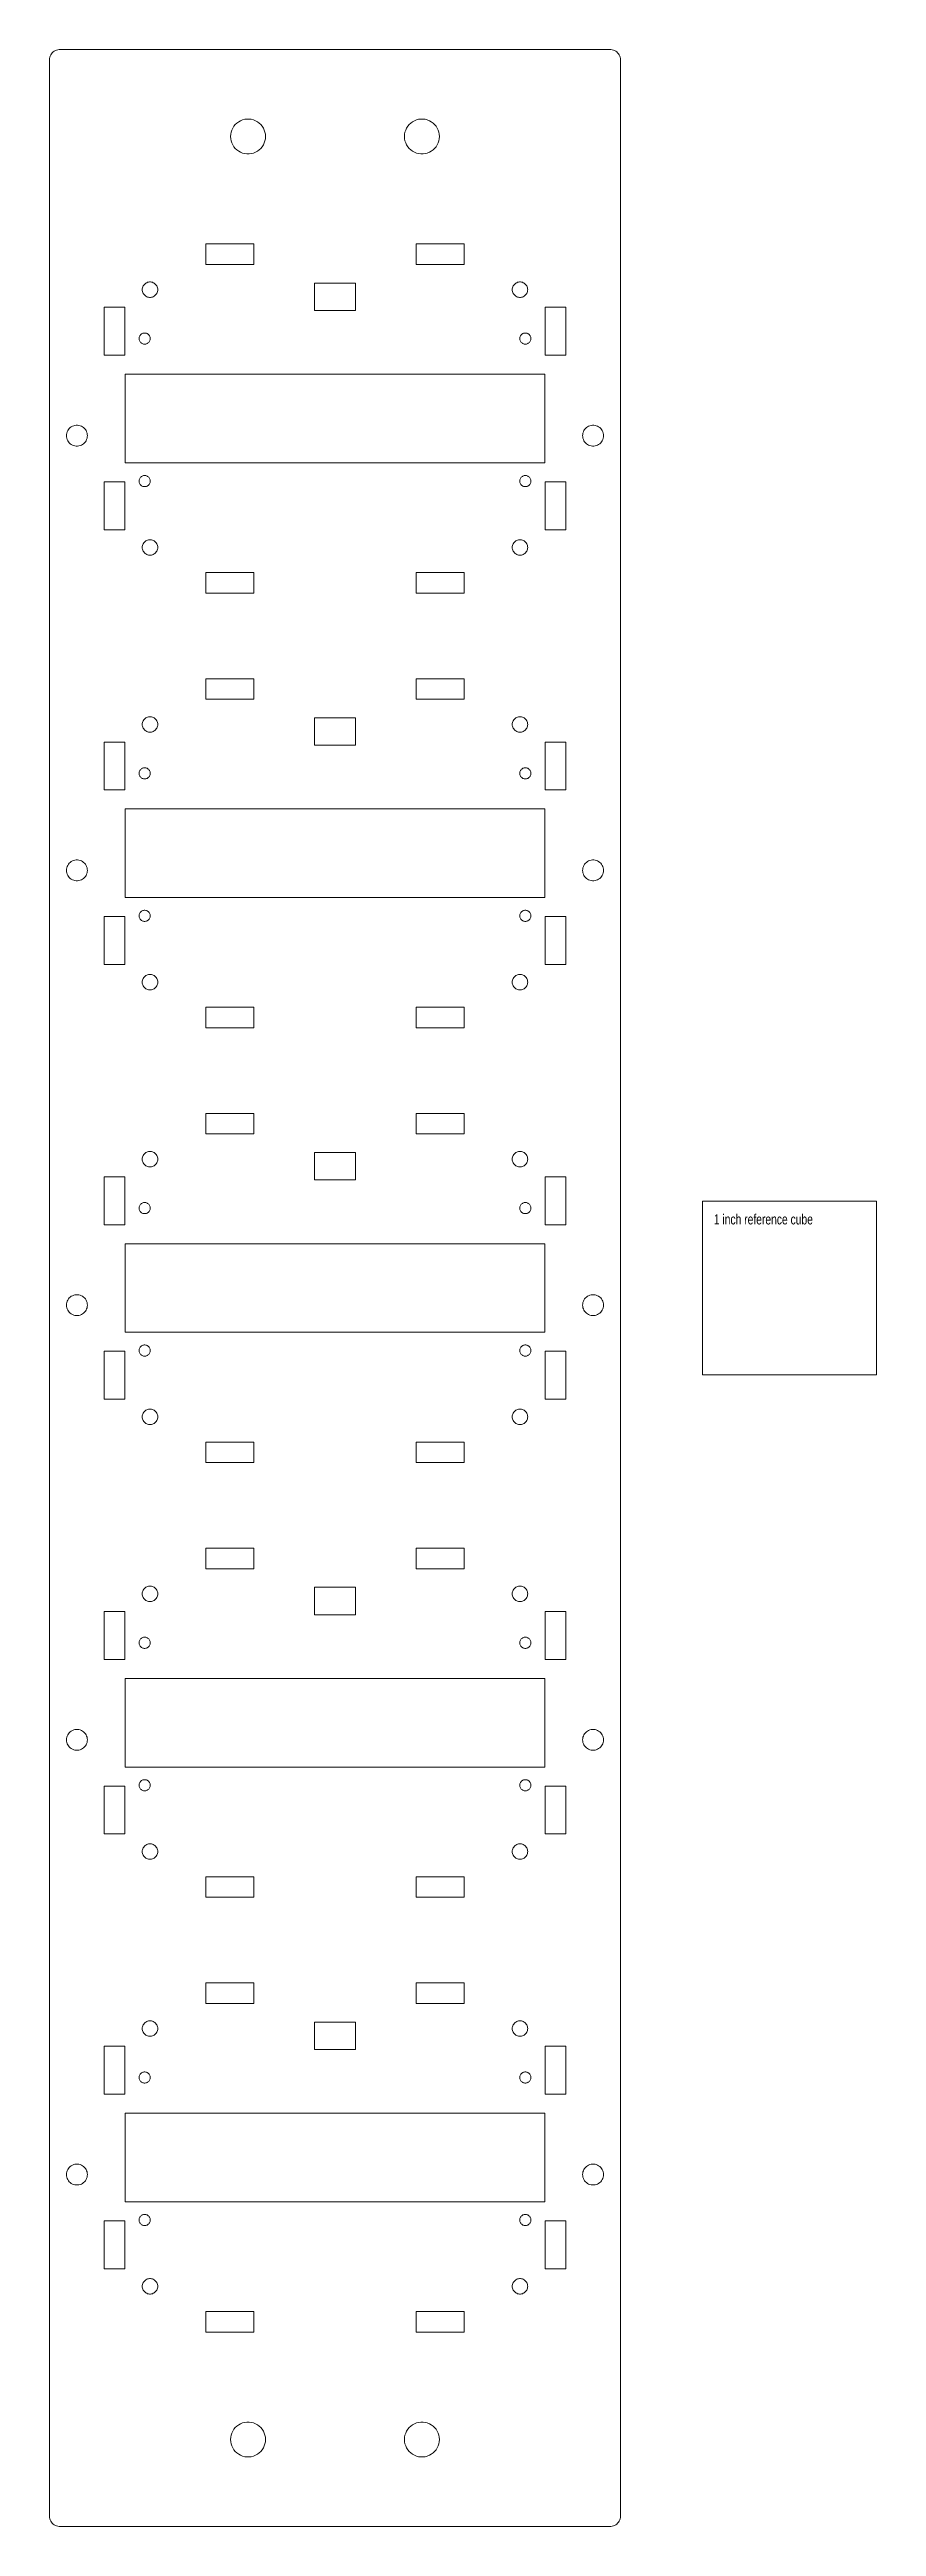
# Model space of a CAD drawing. Header units: millimetres. Extents: x -42 to 79, y -181 to 181.
import ezdxf

# ---------------------------------------------------------------- set-up
doc = ezdxf.new("R2010")
doc.units = ezdxf.units.MM
doc.layers.get('0').update_dxf_attribs({"linetype": 'CONTINUOUS', "lineweight": 0})
doc.styles.get("Standard").update_dxf_attribs({"font": 'txt', "width": 0.75})

msp = doc.modelspace()

# ---------------------------------------------------------------- texts
at = {"insert": (55.347, 10.784), "char_height": 1.5, "width": 100, "attachment_point": 1}
msp.add_mtext('1\\~inch\\~reference\\~cube', dxfattribs=at)

# ---------------------------------------------------------------- linework, layer by layer
for p, q in [((-40.2, 180.897), (-40.2, 180.9)), ((-40.2, 180.9), (40.2, 180.9)), ((40.2, 180.9), (40.2, 180.897)), ((-41.7, 179.4), (-41.688, 179.588)), ((-41.7, -179.4), (-41.7, 179.4)), ((-41.688, 179.588), (-41.653, 179.773)), ((-41.653, 179.773), (-41.595, 179.952)), ((-41.595, 179.952), (-41.514, 180.123)), ((-41.514, 180.123), (-41.414, 180.282)), ((-41.414, 180.282), (-41.293, 180.427)), ((-41.293, 180.427), (-41.156, 180.556)), ((-41.156, 180.556), (-41.004, 180.666)), ((-41.004, 180.666), (-40.839, 180.757)), ((-40.839, 180.757), (-40.664, 180.827)), ((-40.664, 180.827), (-40.481, 180.873)), ((-40.481, 180.873), (-40.294, 180.897)), ((-40.294, 180.897), (-40.2, 180.897)), ((40.2, 180.897), (40.294, 180.897)), ((40.294, 180.897), (40.481, 180.873)), ((40.481, 180.873), (40.664, 180.827)), ((40.664, 180.827), (40.839, 180.757)), ((40.839, 180.757), (41.004, 180.666)), ((41.004, 180.666), (41.156, 180.556)), ((41.156, 180.556), (41.293, 180.427)), ((41.293, 180.427), (41.414, 180.282)), ((41.414, 180.282), (41.514, 180.123)), ((41.514, 180.123), (41.595, 179.952)), ((41.595, 179.952), (41.653, 179.773)), ((41.653, 179.773), (41.688, 179.588)), ((41.688, 179.588), (41.7, 179.4)), ((41.7, 179.4), (41.7, -179.4)), ((-14.561, 169.947), (-14.327, 170.167)), ((-14.327, 170.167), (-14.068, 170.355)), ((-14.068, 170.355), (-13.787, 170.51)), ((-13.787, 170.51), (-13.489, 170.628)), ((-13.489, 170.628), (-13.178, 170.707)), ((-13.178, 170.707), (-12.86, 170.748)), ((-12.86, 170.748), (-12.54, 170.748)), ((-12.54, 170.748), (-12.222, 170.707)), ((-12.222, 170.707), (-11.911, 170.628)), ((-11.911, 170.628), (-11.613, 170.51)), ((-11.613, 170.51), (-11.332, 170.355)), ((-11.332, 170.355), (-11.073, 170.167)), ((-11.073, 170.167), (-10.839, 169.947)), ((10.839, 169.947), (11.073, 170.167)), ((11.073, 170.167), (11.332, 170.355)), ((11.332, 170.355), (11.613, 170.51)), ((11.613, 170.51), (11.911, 170.628)), ((11.911, 170.628), (12.222, 170.707)), ((12.222, 170.707), (12.54, 170.748)), ((12.54, 170.748), (12.86, 170.748)), ((12.86, 170.748), (13.178, 170.707)), ((13.178, 170.707), (13.489, 170.628)), ((13.489, 170.628), (13.787, 170.51)), ((13.787, 170.51), (14.068, 170.355)), ((14.068, 170.355), (14.327, 170.167)), ((14.327, 170.167), (14.561, 169.947)), ((-15.253, 168.2), (-15.233, 168.52)), ((-15.233, 167.88), (-15.253, 168.2)), ((-15.233, 168.52), (-15.173, 168.835)), ((-15.173, 167.565), (-15.233, 167.88)), ((-15.173, 168.835), (-15.073, 169.14)), ((-15.073, 167.26), (-15.173, 167.565)), ((-15.073, 169.14), (-14.937, 169.43)), ((-14.937, 166.97), (-15.073, 167.26)), ((-14.937, 169.43), (-14.765, 169.7)), ((-14.765, 166.7), (-14.937, 166.97)), ((-14.765, 169.7), (-14.561, 169.947)), ((-14.561, 166.453), (-14.765, 166.7)), ((-14.327, 166.233), (-14.561, 166.453)), ((-10.839, 166.453), (-11.073, 166.233)), ((-10.839, 169.947), (-10.635, 169.7)), ((-10.635, 166.7), (-10.839, 166.453)), ((-10.635, 169.7), (-10.463, 169.43)), ((-10.463, 166.97), (-10.635, 166.7)), ((-10.463, 169.43), (-10.327, 169.14)), ((-10.327, 167.26), (-10.463, 166.97)), ((-10.327, 169.14), (-10.227, 168.835)), ((-10.227, 167.565), (-10.327, 167.26)), ((-10.227, 168.835), (-10.167, 168.52)), ((-10.167, 167.88), (-10.227, 167.565)), ((-10.167, 168.52), (-10.147, 168.2)), ((-10.147, 168.2), (-10.167, 167.88)), ((10.147, 168.2), (10.167, 168.52)), ((10.167, 167.88), (10.147, 168.2)), ((10.167, 168.52), (10.227, 168.835)), ((10.227, 167.565), (10.167, 167.88)), ((10.227, 168.835), (10.327, 169.14)), ((10.327, 167.26), (10.227, 167.565)), ((10.327, 169.14), (10.463, 169.43)), ((10.463, 166.97), (10.327, 167.26)), ((10.463, 169.43), (10.635, 169.7)), ((10.635, 166.7), (10.463, 166.97)), ((10.635, 169.7), (10.839, 169.947)), ((10.839, 166.453), (10.635, 166.7)), ((11.073, 166.233), (10.839, 166.453)), ((14.561, 166.453), (14.327, 166.233)), ((14.561, 169.947), (14.765, 169.7)), ((14.765, 166.7), (14.561, 166.453)), ((14.765, 169.7), (14.937, 169.43)), ((14.937, 166.97), (14.765, 166.7)), ((14.937, 169.43), (15.073, 169.14)), ((15.073, 167.26), (14.937, 166.97)), ((15.073, 169.14), (15.173, 168.835)), ((15.173, 167.565), (15.073, 167.26)), ((15.173, 168.835), (15.233, 168.52)), ((15.233, 167.88), (15.173, 167.565)), ((15.233, 168.52), (15.253, 168.2)), ((15.253, 168.2), (15.233, 167.88)), ((-14.068, 166.045), (-14.327, 166.233)), ((-13.787, 165.89), (-14.068, 166.045)), ((-13.489, 165.772), (-13.787, 165.89)), ((-13.178, 165.693), (-13.489, 165.772)), ((-12.86, 165.652), (-13.178, 165.693)), ((-12.54, 165.652), (-12.86, 165.652)), ((-12.222, 165.693), (-12.54, 165.652)), ((-11.911, 165.772), (-12.222, 165.693)), ((-11.613, 165.89), (-11.911, 165.772)), ((-11.332, 166.045), (-11.613, 165.89)), ((-11.073, 166.233), (-11.332, 166.045)), ((11.332, 166.045), (11.073, 166.233)), ((11.613, 165.89), (11.332, 166.045)), ((11.911, 165.772), (11.613, 165.89)), ((12.222, 165.693), (11.911, 165.772)), ((12.54, 165.652), (12.222, 165.693)), ((12.86, 165.652), (12.54, 165.652)), ((13.178, 165.693), (12.86, 165.652)), ((13.489, 165.772), (13.178, 165.693)), ((13.787, 165.89), (13.489, 165.772)), ((14.068, 166.045), (13.787, 165.89)), ((14.327, 166.233), (14.068, 166.045)), ((-18.85, 149.5), (-18.85, 152.5)), ((-18.85, 152.5), (-11.85, 152.5)), ((-11.85, 152.5), (-11.85, 149.5)), ((11.85, 149.5), (11.85, 152.5)), ((11.85, 152.5), (18.85, 152.5)), ((18.85, 152.5), (18.85, 149.5)), ((-11.85, 149.5), (-18.85, 149.5)), ((18.85, 149.5), (11.85, 149.5)), ((-28.154, 145.823), (-28.145, 145.965)), ((-28.145, 145.682), (-28.154, 145.823)), ((-28.145, 145.965), (-28.118, 146.104)), ((-28.118, 145.542), (-28.145, 145.682)), ((-28.118, 146.104), (-28.074, 146.239)), ((-28.074, 145.407), (-28.118, 145.542)), ((-28.074, 146.239), (-28.014, 146.368)), ((-28.014, 145.279), (-28.074, 145.407)), ((-28.014, 146.368), (-27.938, 146.488)), ((-27.938, 145.159), (-28.014, 145.279)), ((-27.938, 146.488), (-27.847, 146.597)), ((-27.847, 145.05), (-27.938, 145.159)), ((-27.847, 146.597), (-27.744, 146.694)), ((-27.744, 144.952), (-27.847, 145.05)), ((-27.744, 146.694), (-27.629, 146.778)), ((-27.629, 144.869), (-27.744, 144.952)), ((-27.629, 146.778), (-27.505, 146.846)), ((-27.505, 144.801), (-27.629, 144.869)), ((-27.505, 146.846), (-27.373, 146.898)), ((-27.373, 144.748), (-27.505, 144.801)), ((-27.373, 146.898), (-27.235, 146.934)), ((-27.235, 144.713), (-27.373, 144.748)), ((-27.235, 146.934), (-27.094, 146.951)), ((-27.094, 146.951), (-26.952, 146.951)), ((-26.952, 146.951), (-26.812, 146.934)), ((-26.812, 146.934), (-26.674, 146.898)), ((-26.674, 144.748), (-26.812, 144.713)), ((-26.674, 146.898), (-26.542, 146.846)), ((-26.542, 144.801), (-26.674, 144.748)), ((-26.542, 146.846), (-26.418, 146.778)), ((-26.418, 144.869), (-26.542, 144.801)), ((-26.418, 146.778), (-26.303, 146.694)), ((-26.303, 144.952), (-26.418, 144.869)), ((-26.303, 146.694), (-26.199, 146.597)), ((-26.199, 145.05), (-26.303, 144.952)), ((-26.199, 146.597), (-26.109, 146.488)), ((-26.109, 145.159), (-26.199, 145.05)), ((-26.109, 146.488), (-26.033, 146.368)), ((-26.033, 145.279), (-26.109, 145.159)), ((-26.033, 146.368), (-25.972, 146.239)), ((-25.972, 145.407), (-26.033, 145.279)), ((-25.972, 146.239), (-25.929, 146.104)), ((-25.929, 145.542), (-25.972, 145.407)), ((-25.929, 146.104), (-25.902, 145.965)), ((-25.902, 145.682), (-25.929, 145.542)), ((-25.902, 145.965), (-25.893, 145.823)), ((-25.893, 145.823), (-25.902, 145.682)), ((-3, 142.78), (-3, 146.78)), ((-3, 146.78), (3, 146.78)), ((3, 146.78), (3, 142.78)), ((25.893, 145.823), (25.902, 145.965)), ((25.902, 145.682), (25.893, 145.823)), ((25.902, 145.965), (25.929, 146.104)), ((25.929, 145.542), (25.902, 145.682)), ((25.929, 146.104), (25.972, 146.239)), ((25.972, 145.407), (25.929, 145.542)), ((25.972, 146.239), (26.033, 146.368)), ((26.033, 145.279), (25.972, 145.407)), ((26.033, 146.368), (26.109, 146.488)), ((26.109, 145.159), (26.033, 145.279)), ((26.109, 146.488), (26.199, 146.597)), ((26.199, 145.05), (26.109, 145.159)), ((26.199, 146.597), (26.303, 146.694)), ((26.303, 144.952), (26.199, 145.05)), ((26.303, 146.694), (26.418, 146.778)), ((26.418, 144.869), (26.303, 144.952)), ((26.418, 146.778), (26.542, 146.846)), ((26.542, 144.801), (26.418, 144.869)), ((26.542, 146.846), (26.674, 146.898)), ((26.674, 144.748), (26.542, 144.801)), ((26.674, 146.898), (26.812, 146.934)), ((26.812, 144.713), (26.674, 144.748)), ((26.812, 146.934), (26.952, 146.951)), ((26.952, 146.951), (27.094, 146.951)), ((27.094, 146.951), (27.235, 146.934)), ((27.235, 146.934), (27.373, 146.898)), ((27.373, 144.748), (27.235, 144.713)), ((27.373, 146.898), (27.505, 146.846)), ((27.505, 144.801), (27.373, 144.748)), ((27.505, 146.846), (27.629, 146.778)), ((27.629, 144.869), (27.505, 144.801)), ((27.629, 146.778), (27.744, 146.694)), ((27.744, 144.952), (27.629, 144.869)), ((27.744, 146.694), (27.847, 146.597)), ((27.847, 145.05), (27.744, 144.952)), ((27.847, 146.597), (27.938, 146.488)), ((27.938, 145.159), (27.847, 145.05)), ((27.938, 146.488), (28.014, 146.368)), ((28.014, 145.279), (27.938, 145.159)), ((28.014, 146.368), (28.074, 146.239)), ((28.074, 145.407), (28.014, 145.279)), ((28.074, 146.239), (28.118, 146.104)), ((28.118, 145.542), (28.074, 145.407)), ((28.118, 146.104), (28.145, 145.965)), ((28.145, 145.682), (28.118, 145.542)), ((28.145, 145.965), (28.154, 145.823)), ((28.154, 145.823), (28.145, 145.682)), ((-33.7, 136.25), (-33.7, 143.25)), ((-33.7, 143.25), (-30.7, 143.25)), ((-30.7, 143.25), (-30.7, 136.25)), ((-27.094, 144.695), (-27.235, 144.713)), ((-26.952, 144.695), (-27.094, 144.695)), ((-26.812, 144.713), (-26.952, 144.695)), ((3, 142.78), (-3, 142.78)), ((26.952, 144.695), (26.812, 144.713)), ((27.094, 144.695), (26.952, 144.695)), ((27.235, 144.713), (27.094, 144.695)), ((30.7, 136.25), (30.7, 143.25)), ((30.7, 143.25), (33.7, 143.25)), ((33.7, 143.25), (33.7, 136.25)), ((-28.62, 138.676), (-28.614, 138.778)), ((-28.614, 138.574), (-28.62, 138.676)), ((-28.614, 138.778), (-28.594, 138.878)), ((-28.594, 138.474), (-28.614, 138.574)), ((-28.594, 138.878), (-28.563, 138.976)), ((-28.563, 138.376), (-28.594, 138.474)), ((-28.563, 138.976), (-28.519, 139.068)), ((-28.519, 138.284), (-28.563, 138.376)), ((-28.519, 139.068), (-28.465, 139.154)), ((-28.465, 138.198), (-28.519, 138.284)), ((-28.465, 139.154), (-28.399, 139.233)), ((-28.399, 138.119), (-28.465, 138.198)), ((-28.399, 139.233), (-28.325, 139.303)), ((-28.325, 138.049), (-28.399, 138.119)), ((-28.325, 139.303), (-28.242, 139.363)), ((-28.242, 137.989), (-28.325, 138.049)), ((-28.242, 139.363), (-28.153, 139.413)), ((-28.153, 137.939), (-28.242, 137.989)), ((-28.153, 139.413), (-28.058, 139.45)), ((-28.058, 137.902), (-28.153, 137.939)), ((-28.058, 139.45), (-27.959, 139.476)), ((-27.959, 137.876), (-28.058, 137.902)), ((-27.959, 139.476), (-27.857, 139.488)), ((-27.857, 137.864), (-27.959, 137.876)), ((-27.857, 139.488), (-27.755, 139.488)), ((-27.755, 137.864), (-27.857, 137.864)), ((-27.755, 139.488), (-27.653, 139.476)), ((-27.653, 137.876), (-27.755, 137.864)), ((-27.653, 139.476), (-27.554, 139.45)), ((-27.554, 137.902), (-27.653, 137.876)), ((-27.554, 139.45), (-27.459, 139.413)), ((-27.459, 137.939), (-27.554, 137.902)), ((-27.459, 139.413), (-27.37, 139.363)), ((-27.37, 137.989), (-27.459, 137.939)), ((-27.37, 139.363), (-27.287, 139.303)), ((-27.287, 138.049), (-27.37, 137.989)), ((-27.287, 139.303), (-27.213, 139.233)), ((-27.213, 138.119), (-27.287, 138.049)), ((-27.213, 139.233), (-27.147, 139.154)), ((-27.147, 138.198), (-27.213, 138.119)), ((-27.147, 139.154), (-27.093, 139.068)), ((-27.093, 138.284), (-27.147, 138.198)), ((-27.093, 139.068), (-27.049, 138.976)), ((-27.049, 138.376), (-27.093, 138.284)), ((-27.049, 138.976), (-27.018, 138.878)), ((-27.018, 138.474), (-27.049, 138.376)), ((-27.018, 138.878), (-26.998, 138.778)), ((-26.998, 138.574), (-27.018, 138.474)), ((-26.998, 138.778), (-26.992, 138.676)), ((-26.992, 138.676), (-26.998, 138.574)), ((26.992, 138.676), (26.998, 138.778)), ((26.998, 138.574), (26.992, 138.676)), ((26.998, 138.778), (27.018, 138.878)), ((27.018, 138.474), (26.998, 138.574)), ((27.018, 138.878), (27.049, 138.976)), ((27.049, 138.376), (27.018, 138.474)), ((27.049, 138.976), (27.093, 139.068)), ((27.093, 138.284), (27.049, 138.376)), ((27.093, 139.068), (27.147, 139.154)), ((27.147, 138.198), (27.093, 138.284)), ((27.147, 139.154), (27.213, 139.233)), ((27.213, 138.119), (27.147, 138.198)), ((27.213, 139.233), (27.287, 139.303)), ((27.287, 138.049), (27.213, 138.119)), ((27.287, 139.303), (27.37, 139.363)), ((27.37, 137.989), (27.287, 138.049)), ((27.37, 139.363), (27.459, 139.413)), ((27.459, 137.939), (27.37, 137.989)), ((27.459, 139.413), (27.554, 139.45)), ((27.554, 137.902), (27.459, 137.939)), ((27.554, 139.45), (27.653, 139.476)), ((27.653, 137.876), (27.554, 137.902)), ((27.653, 139.476), (27.755, 139.488)), ((27.755, 137.864), (27.653, 137.876)), ((27.755, 139.488), (27.857, 139.488)), ((27.857, 137.864), (27.755, 137.864)), ((27.857, 139.488), (27.959, 139.476)), ((27.959, 137.876), (27.857, 137.864)), ((27.959, 139.476), (28.058, 139.45)), ((28.058, 137.902), (27.959, 137.876)), ((28.058, 139.45), (28.153, 139.413)), ((28.153, 137.939), (28.058, 137.902)), ((28.153, 139.413), (28.242, 139.363)), ((28.242, 137.989), (28.153, 137.939)), ((28.242, 139.363), (28.325, 139.303)), ((28.325, 138.049), (28.242, 137.989)), ((28.325, 139.303), (28.399, 139.233)), ((28.399, 138.119), (28.325, 138.049)), ((28.399, 139.233), (28.465, 139.154)), ((28.465, 138.198), (28.399, 138.119)), ((28.465, 139.154), (28.519, 139.068)), ((28.519, 138.284), (28.465, 138.198)), ((28.519, 139.068), (28.563, 138.976)), ((28.563, 138.376), (28.519, 138.284)), ((28.563, 138.976), (28.594, 138.878)), ((28.594, 138.474), (28.563, 138.376)), ((28.594, 138.878), (28.614, 138.778)), ((28.614, 138.574), (28.594, 138.474)), ((28.614, 138.778), (28.62, 138.676)), ((28.62, 138.676), (28.614, 138.574)), ((-30.7, 136.25), (-33.7, 136.25)), ((33.7, 136.25), (30.7, 136.25)), ((-30.665, 120.525), (-30.665, 133.475)), ((-30.665, 133.475), (30.665, 133.475)), ((30.665, 133.475), (30.665, 120.525)), ((-39.224, 124.5), (-39.212, 124.691)), ((-39.212, 124.309), (-39.224, 124.5)), ((-39.212, 124.691), (-39.176, 124.879)), ((-39.176, 124.121), (-39.212, 124.309)), ((-39.176, 124.879), (-39.117, 125.061)), ((-39.117, 123.939), (-39.176, 124.121)), ((-39.117, 125.061), (-39.035, 125.234)), ((-39.035, 123.766), (-39.117, 123.939)), ((-39.035, 125.234), (-38.933, 125.396)), ((-38.933, 123.604), (-39.035, 123.766)), ((-38.933, 125.396), (-38.811, 125.543)), ((-38.811, 123.457), (-38.933, 123.604)), ((-38.811, 125.543), (-38.671, 125.674)), ((-38.671, 123.326), (-38.811, 123.457)), ((-38.671, 125.674), (-38.517, 125.787)), ((-38.517, 123.213), (-38.671, 123.326)), ((-38.517, 125.787), (-38.349, 125.879)), ((-38.349, 123.121), (-38.517, 123.213)), ((-38.349, 125.879), (-38.171, 125.949)), ((-38.171, 123.051), (-38.349, 123.121)), ((-38.171, 125.949), (-37.986, 125.997)), ((-37.986, 123.003), (-38.171, 123.051)), ((-37.986, 125.997), (-37.796, 126.021)), ((-37.796, 126.021), (-37.604, 126.021)), ((-37.604, 126.021), (-37.414, 125.997)), ((-37.414, 125.997), (-37.229, 125.949)), ((-37.229, 123.051), (-37.414, 123.003)), ((-37.229, 125.949), (-37.051, 125.879)), ((-37.051, 123.121), (-37.229, 123.051)), ((-37.051, 125.879), (-36.883, 125.787)), ((-36.883, 123.213), (-37.051, 123.121)), ((-36.883, 125.787), (-36.729, 125.674)), ((-36.729, 123.326), (-36.883, 123.213)), ((-36.729, 125.674), (-36.589, 125.543)), ((-36.589, 123.457), (-36.729, 123.326)), ((-36.589, 125.543), (-36.467, 125.396)), ((-36.467, 123.604), (-36.589, 123.457)), ((-36.467, 125.396), (-36.365, 125.234)), ((-36.365, 123.766), (-36.467, 123.604)), ((-36.365, 125.234), (-36.283, 125.061)), ((-36.283, 123.939), (-36.365, 123.766)), ((-36.283, 125.061), (-36.224, 124.879)), ((-36.224, 124.121), (-36.283, 123.939)), ((-36.224, 124.879), (-36.188, 124.691)), ((-36.188, 124.309), (-36.224, 124.121)), ((-36.188, 124.691), (-36.176, 124.5)), ((-36.176, 124.5), (-36.188, 124.309)), ((36.176, 124.5), (36.188, 124.691)), ((36.188, 124.309), (36.176, 124.5)), ((36.188, 124.691), (36.224, 124.879)), ((36.224, 124.121), (36.188, 124.309)), ((36.224, 124.879), (36.283, 125.061)), ((36.283, 123.939), (36.224, 124.121)), ((36.283, 125.061), (36.365, 125.234)), ((36.365, 123.766), (36.283, 123.939)), ((36.365, 125.234), (36.467, 125.396)), ((36.467, 123.604), (36.365, 123.766)), ((36.467, 125.396), (36.589, 125.543)), ((36.589, 123.457), (36.467, 123.604)), ((36.589, 125.543), (36.729, 125.674)), ((36.729, 123.326), (36.589, 123.457)), ((36.729, 125.674), (36.883, 125.787)), ((36.883, 123.213), (36.729, 123.326)), ((36.883, 125.787), (37.051, 125.879)), ((37.051, 123.121), (36.883, 123.213)), ((37.051, 125.879), (37.229, 125.949)), ((37.229, 123.051), (37.051, 123.121)), ((37.229, 125.949), (37.414, 125.997)), ((37.414, 123.003), (37.229, 123.051)), ((37.414, 125.997), (37.604, 126.021)), ((37.604, 126.021), (37.796, 126.021)), ((37.796, 126.021), (37.986, 125.997)), ((37.986, 125.997), (38.171, 125.949)), ((38.171, 123.051), (37.986, 123.003)), ((38.171, 125.949), (38.349, 125.879)), ((38.349, 123.121), (38.171, 123.051)), ((38.349, 125.879), (38.517, 125.787)), ((38.517, 123.213), (38.349, 123.121)), ((38.517, 125.787), (38.671, 125.674)), ((38.671, 123.326), (38.517, 123.213)), ((38.671, 125.674), (38.811, 125.543)), ((38.811, 123.457), (38.671, 123.326)), ((38.811, 125.543), (38.933, 125.396)), ((38.933, 123.604), (38.811, 123.457)), ((38.933, 125.396), (39.035, 125.234)), ((39.035, 123.766), (38.933, 123.604)), ((39.035, 125.234), (39.117, 125.061)), ((39.117, 123.939), (39.035, 123.766)), ((39.117, 125.061), (39.176, 124.879)), ((39.176, 124.121), (39.117, 123.939)), ((39.176, 124.879), (39.212, 124.691)), ((39.212, 124.309), (39.176, 124.121)), ((39.212, 124.691), (39.224, 124.5)), ((39.224, 124.5), (39.212, 124.309)), ((-37.796, 122.979), (-37.986, 123.003)), ((-37.604, 122.979), (-37.796, 122.979)), ((-37.414, 123.003), (-37.604, 122.979)), ((30.665, 120.525), (-30.665, 120.525)), ((37.604, 122.979), (37.414, 123.003)), ((37.796, 122.979), (37.604, 122.979)), ((37.986, 123.003), (37.796, 122.979)), ((-33.7, 110.75), (-33.7, 117.75)), ((-33.7, 117.75), (-30.7, 117.75)), ((-30.7, 117.75), (-30.7, 110.75)), ((-28.62, 117.864), (-28.614, 117.966)), ((-28.614, 117.762), (-28.62, 117.864)), ((-28.614, 117.966), (-28.594, 118.066)), ((-28.594, 117.662), (-28.614, 117.762)), ((-28.594, 118.066), (-28.563, 118.164)), ((-28.563, 117.564), (-28.594, 117.662)), ((-28.563, 118.164), (-28.519, 118.256)), ((-28.519, 117.472), (-28.563, 117.564)), ((-28.519, 118.256), (-28.465, 118.342)), ((-28.465, 117.386), (-28.519, 117.472)), ((-28.465, 118.342), (-28.399, 118.421)), ((-28.399, 117.307), (-28.465, 117.386)), ((-28.399, 118.421), (-28.325, 118.491)), ((-28.325, 117.237), (-28.399, 117.307)), ((-28.325, 118.491), (-28.242, 118.551)), ((-28.242, 117.177), (-28.325, 117.237)), ((-28.242, 118.551), (-28.153, 118.601)), ((-28.153, 117.127), (-28.242, 117.177)), ((-28.153, 118.601), (-28.058, 118.638)), ((-28.058, 117.09), (-28.153, 117.127)), ((-28.058, 118.638), (-27.959, 118.664)), ((-27.959, 117.064), (-28.058, 117.09)), ((-27.959, 118.664), (-27.857, 118.676)), ((-27.857, 117.052), (-27.959, 117.064)), ((-27.857, 118.676), (-27.755, 118.676)), ((-27.755, 117.052), (-27.857, 117.052)), ((-27.755, 118.676), (-27.653, 118.664)), ((-27.653, 117.064), (-27.755, 117.052)), ((-27.653, 118.664), (-27.554, 118.638)), ((-27.554, 117.09), (-27.653, 117.064)), ((-27.554, 118.638), (-27.459, 118.601)), ((-27.459, 117.127), (-27.554, 117.09)), ((-27.459, 118.601), (-27.37, 118.551)), ((-27.37, 117.177), (-27.459, 117.127)), ((-27.37, 118.551), (-27.287, 118.491)), ((-27.287, 117.237), (-27.37, 117.177)), ((-27.287, 118.491), (-27.213, 118.421)), ((-27.213, 117.307), (-27.287, 117.237)), ((-27.213, 118.421), (-27.147, 118.342)), ((-27.147, 117.386), (-27.213, 117.307)), ((-27.147, 118.342), (-27.093, 118.256)), ((-27.093, 117.472), (-27.147, 117.386)), ((-27.093, 118.256), (-27.049, 118.164)), ((-27.049, 117.564), (-27.093, 117.472)), ((-27.049, 118.164), (-27.018, 118.066)), ((-27.018, 117.662), (-27.049, 117.564)), ((-27.018, 118.066), (-26.998, 117.966)), ((-26.998, 117.762), (-27.018, 117.662)), ((-26.998, 117.966), (-26.992, 117.864)), ((-26.992, 117.864), (-26.998, 117.762)), ((26.992, 117.864), (26.998, 117.966)), ((26.998, 117.762), (26.992, 117.864)), ((26.998, 117.966), (27.018, 118.066)), ((27.018, 117.662), (26.998, 117.762)), ((27.018, 118.066), (27.049, 118.164)), ((27.049, 117.564), (27.018, 117.662)), ((27.049, 118.164), (27.093, 118.256)), ((27.093, 117.472), (27.049, 117.564)), ((27.093, 118.256), (27.147, 118.342)), ((27.147, 117.386), (27.093, 117.472)), ((27.147, 118.342), (27.213, 118.421)), ((27.213, 117.307), (27.147, 117.386)), ((27.213, 118.421), (27.287, 118.491)), ((27.287, 117.237), (27.213, 117.307)), ((27.287, 118.491), (27.37, 118.551)), ((27.37, 117.177), (27.287, 117.237)), ((27.37, 118.551), (27.459, 118.601)), ((27.459, 117.127), (27.37, 117.177)), ((27.459, 118.601), (27.554, 118.638)), ((27.554, 117.09), (27.459, 117.127)), ((27.554, 118.638), (27.653, 118.664)), ((27.653, 117.064), (27.554, 117.09)), ((27.653, 118.664), (27.755, 118.676)), ((27.755, 117.052), (27.653, 117.064)), ((27.755, 118.676), (27.857, 118.676)), ((27.857, 117.052), (27.755, 117.052)), ((27.857, 118.676), (27.959, 118.664)), ((27.959, 117.064), (27.857, 117.052)), ((27.959, 118.664), (28.058, 118.638)), ((28.058, 117.09), (27.959, 117.064)), ((28.058, 118.638), (28.153, 118.601)), ((28.153, 117.127), (28.058, 117.09)), ((28.153, 118.601), (28.242, 118.551)), ((28.242, 117.177), (28.153, 117.127)), ((28.242, 118.551), (28.325, 118.491)), ((28.325, 117.237), (28.242, 117.177)), ((28.325, 118.491), (28.399, 118.421)), ((28.399, 117.307), (28.325, 117.237)), ((28.399, 118.421), (28.465, 118.342)), ((28.465, 117.386), (28.399, 117.307)), ((28.465, 118.342), (28.519, 118.256)), ((28.519, 117.472), (28.465, 117.386)), ((28.519, 118.256), (28.563, 118.164)), ((28.563, 117.564), (28.519, 117.472)), ((28.563, 118.164), (28.594, 118.066)), ((28.594, 117.662), (28.563, 117.564)), ((28.594, 118.066), (28.614, 117.966)), ((28.614, 117.762), (28.594, 117.662)), ((28.614, 117.966), (28.62, 117.864)), ((28.62, 117.864), (28.614, 117.762)), ((30.7, 110.75), (30.7, 117.75)), ((30.7, 117.75), (33.7, 117.75)), ((33.7, 117.75), (33.7, 110.75)), ((-30.7, 110.75), (-33.7, 110.75)), ((-28.118, 108.458), (-28.074, 108.593)), ((-28.074, 108.593), (-28.014, 108.721)), ((-28.014, 108.721), (-27.938, 108.841)), ((-27.938, 108.841), (-27.847, 108.95)), ((-27.847, 108.95), (-27.744, 109.048)), ((-27.744, 109.048), (-27.629, 109.131)), ((-27.629, 109.131), (-27.505, 109.199)), ((-27.505, 109.199), (-27.373, 109.252)), ((-27.373, 109.252), (-27.235, 109.287)), ((-27.235, 109.287), (-27.094, 109.305)), ((-27.094, 109.305), (-26.952, 109.305)), ((-26.952, 109.305), (-26.812, 109.287)), ((-26.812, 109.287), (-26.674, 109.252)), ((-26.674, 109.252), (-26.542, 109.199)), ((-26.542, 109.199), (-26.418, 109.131)), ((-26.418, 109.131), (-26.303, 109.048)), ((-26.303, 109.048), (-26.199, 108.95)), ((-26.199, 108.95), (-26.109, 108.841)), ((-26.109, 108.841), (-26.033, 108.721)), ((-26.033, 108.721), (-25.972, 108.593)), ((-25.972, 108.593), (-25.929, 108.458)), ((25.929, 108.458), (25.972, 108.593)), ((25.972, 108.593), (26.033, 108.721)), ((26.033, 108.721), (26.109, 108.841)), ((26.109, 108.841), (26.199, 108.95)), ((26.199, 108.95), (26.303, 109.048)), ((26.303, 109.048), (26.418, 109.131)), ((26.418, 109.131), (26.542, 109.199)), ((26.542, 109.199), (26.674, 109.252)), ((26.674, 109.252), (26.812, 109.287)), ((26.812, 109.287), (26.952, 109.305)), ((26.952, 109.305), (27.094, 109.305)), ((27.094, 109.305), (27.235, 109.287)), ((27.235, 109.287), (27.373, 109.252)), ((27.373, 109.252), (27.505, 109.199)), ((27.505, 109.199), (27.629, 109.131)), ((27.629, 109.131), (27.744, 109.048)), ((27.744, 109.048), (27.847, 108.95)), ((27.847, 108.95), (27.938, 108.841)), ((27.938, 108.841), (28.014, 108.721)), ((28.014, 108.721), (28.074, 108.593)), ((28.074, 108.593), (28.118, 108.458)), ((33.7, 110.75), (30.7, 110.75)), ((-28.154, 108.177), (-28.145, 108.318)), ((-28.145, 108.035), (-28.154, 108.177)), ((-28.145, 108.318), (-28.118, 108.458)), ((-28.118, 107.896), (-28.145, 108.035)), ((-28.074, 107.761), (-28.118, 107.896)), ((-28.014, 107.632), (-28.074, 107.761)), ((-27.938, 107.512), (-28.014, 107.632)), ((-27.847, 107.403), (-27.938, 107.512)), ((-27.744, 107.306), (-27.847, 107.403)), ((-27.629, 107.222), (-27.744, 107.306)), ((-27.505, 107.154), (-27.629, 107.222)), ((-27.373, 107.102), (-27.505, 107.154)), ((-27.235, 107.066), (-27.373, 107.102)), ((-27.094, 107.049), (-27.235, 107.066)), ((-26.952, 107.049), (-27.094, 107.049)), ((-26.812, 107.066), (-26.952, 107.049)), ((-26.674, 107.102), (-26.812, 107.066)), ((-26.542, 107.154), (-26.674, 107.102)), ((-26.418, 107.222), (-26.542, 107.154)), ((-26.303, 107.306), (-26.418, 107.222)), ((-26.199, 107.403), (-26.303, 107.306)), ((-26.109, 107.512), (-26.199, 107.403)), ((-26.033, 107.632), (-26.109, 107.512)), ((-25.972, 107.761), (-26.033, 107.632)), ((-25.929, 107.896), (-25.972, 107.761)), ((-25.929, 108.458), (-25.902, 108.318)), ((-25.902, 108.035), (-25.929, 107.896)), ((-25.902, 108.318), (-25.893, 108.177)), ((-25.893, 108.177), (-25.902, 108.035)), ((25.893, 108.177), (25.902, 108.318)), ((25.902, 108.035), (25.893, 108.177)), ((25.902, 108.318), (25.929, 108.458)), ((25.929, 107.896), (25.902, 108.035)), ((25.972, 107.761), (25.929, 107.896)), ((26.033, 107.632), (25.972, 107.761)), ((26.109, 107.512), (26.033, 107.632)), ((26.199, 107.403), (26.109, 107.512)), ((26.303, 107.306), (26.199, 107.403)), ((26.418, 107.222), (26.303, 107.306)), ((26.542, 107.154), (26.418, 107.222)), ((26.674, 107.102), (26.542, 107.154)), ((26.812, 107.066), (26.674, 107.102)), ((26.952, 107.049), (26.812, 107.066)), ((27.094, 107.049), (26.952, 107.049)), ((27.235, 107.066), (27.094, 107.049)), ((27.373, 107.102), (27.235, 107.066)), ((27.505, 107.154), (27.373, 107.102)), ((27.629, 107.222), (27.505, 107.154)), ((27.744, 107.306), (27.629, 107.222)), ((27.847, 107.403), (27.744, 107.306)), ((27.938, 107.512), (27.847, 107.403)), ((28.014, 107.632), (27.938, 107.512)), ((28.074, 107.761), (28.014, 107.632)), ((28.118, 107.896), (28.074, 107.761)), ((28.118, 108.458), (28.145, 108.318)), ((28.145, 108.035), (28.118, 107.896)), ((28.145, 108.318), (28.154, 108.177)), ((28.154, 108.177), (28.145, 108.035)), ((-18.85, 101.5), (-18.85, 104.5)), ((-18.85, 104.5), (-11.85, 104.5)), ((-11.85, 101.5), (-18.85, 101.5)), ((-11.85, 104.5), (-11.85, 101.5)), ((11.85, 101.5), (11.85, 104.5)), ((11.85, 104.5), (18.85, 104.5)), ((18.85, 101.5), (11.85, 101.5)), ((18.85, 104.5), (18.85, 101.5)), ((-18.85, 86), (-18.85, 89)), ((-18.85, 89), (-11.85, 89)), ((-11.85, 89), (-11.85, 86)), ((11.85, 86), (11.85, 89)), ((11.85, 89), (18.85, 89)), ((18.85, 89), (18.85, 86)), ((-27.744, 83.194), (-27.629, 83.278)), ((-27.629, 83.278), (-27.505, 83.346)), ((-27.505, 83.346), (-27.373, 83.398)), ((-27.373, 83.398), (-27.235, 83.434)), ((-27.235, 83.434), (-27.094, 83.451)), ((-27.094, 83.451), (-26.952, 83.451)), ((-26.952, 83.451), (-26.812, 83.434)), ((-26.812, 83.434), (-26.674, 83.398)), ((-26.674, 83.398), (-26.542, 83.346)), ((-26.542, 83.346), (-26.418, 83.278)), ((-26.418, 83.278), (-26.303, 83.194)), ((-11.85, 86), (-18.85, 86)), ((-3, 79.28), (-3, 83.28)), ((-3, 83.28), (3, 83.28)), ((3, 83.28), (3, 79.28)), ((18.85, 86), (11.85, 86)), ((26.303, 83.194), (26.418, 83.278)), ((26.418, 83.278), (26.542, 83.346)), ((26.542, 83.346), (26.674, 83.398)), ((26.674, 83.398), (26.812, 83.434)), ((26.812, 83.434), (26.952, 83.451)), ((26.952, 83.451), (27.094, 83.451)), ((27.094, 83.451), (27.235, 83.434)), ((27.235, 83.434), (27.373, 83.398)), ((27.373, 83.398), (27.505, 83.346)), ((27.505, 83.346), (27.629, 83.278)), ((27.629, 83.278), (27.744, 83.194)), ((-33.7, 72.75), (-33.7, 79.75)), ((-33.7, 79.75), (-30.7, 79.75)), ((-30.7, 79.75), (-30.7, 72.75)), ((-28.154, 82.323), (-28.145, 82.465)), ((-28.145, 82.182), (-28.154, 82.323)), ((-28.145, 82.465), (-28.118, 82.604)), ((-28.118, 82.042), (-28.145, 82.182)), ((-28.118, 82.604), (-28.074, 82.739)), ((-28.074, 81.907), (-28.118, 82.042)), ((-28.074, 82.739), (-28.014, 82.868)), ((-28.014, 81.779), (-28.074, 81.907)), ((-28.014, 82.868), (-27.938, 82.988)), ((-27.938, 81.659), (-28.014, 81.779)), ((-27.938, 82.988), (-27.847, 83.097)), ((-27.847, 81.55), (-27.938, 81.659)), ((-27.847, 83.097), (-27.744, 83.194)), ((-27.744, 81.452), (-27.847, 81.55)), ((-27.629, 81.369), (-27.744, 81.452)), ((-27.505, 81.301), (-27.629, 81.369)), ((-27.373, 81.248), (-27.505, 81.301)), ((-27.235, 81.213), (-27.373, 81.248)), ((-27.094, 81.195), (-27.235, 81.213)), ((-26.952, 81.195), (-27.094, 81.195)), ((-26.812, 81.213), (-26.952, 81.195)), ((-26.674, 81.248), (-26.812, 81.213)), ((-26.542, 81.301), (-26.674, 81.248)), ((-26.418, 81.369), (-26.542, 81.301)), ((-26.303, 81.452), (-26.418, 81.369)), ((-26.303, 83.194), (-26.199, 83.097)), ((-26.199, 81.55), (-26.303, 81.452)), ((-26.199, 83.097), (-26.109, 82.988)), ((-26.109, 81.659), (-26.199, 81.55)), ((-26.109, 82.988), (-26.033, 82.868)), ((-26.033, 81.779), (-26.109, 81.659)), ((-26.033, 82.868), (-25.972, 82.739)), ((-25.972, 81.907), (-26.033, 81.779)), ((-25.972, 82.739), (-25.929, 82.604)), ((-25.929, 82.042), (-25.972, 81.907)), ((-25.929, 82.604), (-25.902, 82.465)), ((-25.902, 82.182), (-25.929, 82.042)), ((-25.902, 82.465), (-25.893, 82.323)), ((-25.893, 82.323), (-25.902, 82.182)), ((25.893, 82.323), (25.902, 82.465)), ((25.902, 82.182), (25.893, 82.323)), ((25.902, 82.465), (25.929, 82.604)), ((25.929, 82.042), (25.902, 82.182)), ((25.929, 82.604), (25.972, 82.739)), ((25.972, 81.907), (25.929, 82.042)), ((25.972, 82.739), (26.033, 82.868)), ((26.033, 81.779), (25.972, 81.907)), ((26.033, 82.868), (26.109, 82.988)), ((26.109, 81.659), (26.033, 81.779)), ((26.109, 82.988), (26.199, 83.097)), ((26.199, 81.55), (26.109, 81.659)), ((26.199, 83.097), (26.303, 83.194)), ((26.303, 81.452), (26.199, 81.55)), ((26.418, 81.369), (26.303, 81.452)), ((26.542, 81.301), (26.418, 81.369)), ((26.674, 81.248), (26.542, 81.301)), ((26.812, 81.213), (26.674, 81.248)), ((26.952, 81.195), (26.812, 81.213)), ((27.094, 81.195), (26.952, 81.195)), ((27.235, 81.213), (27.094, 81.195)), ((27.373, 81.248), (27.235, 81.213)), ((27.505, 81.301), (27.373, 81.248)), ((27.629, 81.369), (27.505, 81.301)), ((27.744, 81.452), (27.629, 81.369)), ((27.744, 83.194), (27.847, 83.097)), ((27.847, 81.55), (27.744, 81.452)), ((27.847, 83.097), (27.938, 82.988)), ((27.938, 81.659), (27.847, 81.55)), ((27.938, 82.988), (28.014, 82.868)), ((28.014, 81.779), (27.938, 81.659)), ((28.014, 82.868), (28.074, 82.739)), ((28.074, 81.907), (28.014, 81.779)), ((28.074, 82.739), (28.118, 82.604)), ((28.118, 82.042), (28.074, 81.907)), ((28.118, 82.604), (28.145, 82.465)), ((28.145, 82.182), (28.118, 82.042)), ((28.145, 82.465), (28.154, 82.323)), ((28.154, 82.323), (28.145, 82.182)), ((30.7, 72.75), (30.7, 79.75)), ((30.7, 79.75), (33.7, 79.75)), ((33.7, 79.75), (33.7, 72.75)), ((-27.959, 75.976), (-27.857, 75.988)), ((-27.857, 75.988), (-27.755, 75.988)), ((-27.755, 75.988), (-27.653, 75.976)), ((3, 79.28), (-3, 79.28)), ((27.653, 75.976), (27.755, 75.988)), ((27.755, 75.988), (27.857, 75.988)), ((27.857, 75.988), (27.959, 75.976)), ((-30.7, 72.75), (-33.7, 72.75)), ((-28.62, 75.176), (-28.614, 75.278)), ((-28.614, 75.074), (-28.62, 75.176)), ((-28.614, 75.278), (-28.594, 75.378)), ((-28.594, 74.974), (-28.614, 75.074)), ((-28.594, 75.378), (-28.563, 75.476)), ((-28.563, 74.876), (-28.594, 74.974)), ((-28.563, 75.476), (-28.519, 75.568)), ((-28.519, 74.784), (-28.563, 74.876)), ((-28.519, 75.568), (-28.465, 75.654)), ((-28.465, 74.698), (-28.519, 74.784)), ((-28.465, 75.654), (-28.399, 75.733)), ((-28.399, 74.619), (-28.465, 74.698)), ((-28.399, 75.733), (-28.325, 75.803)), ((-28.325, 74.549), (-28.399, 74.619)), ((-28.325, 75.803), (-28.242, 75.863)), ((-28.242, 74.489), (-28.325, 74.549)), ((-28.242, 75.863), (-28.153, 75.913)), ((-28.153, 74.439), (-28.242, 74.489)), ((-28.153, 75.913), (-28.058, 75.95)), ((-28.058, 74.402), (-28.153, 74.439)), ((-28.058, 75.95), (-27.959, 75.976)), ((-27.959, 74.376), (-28.058, 74.402)), ((-27.857, 74.364), (-27.959, 74.376)), ((-27.755, 74.364), (-27.857, 74.364)), ((-27.653, 74.376), (-27.755, 74.364)), ((-27.653, 75.976), (-27.554, 75.95)), ((-27.554, 74.402), (-27.653, 74.376)), ((-27.554, 75.95), (-27.459, 75.913)), ((-27.459, 74.439), (-27.554, 74.402)), ((-27.459, 75.913), (-27.37, 75.863)), ((-27.37, 74.489), (-27.459, 74.439)), ((-27.37, 75.863), (-27.287, 75.803)), ((-27.287, 74.549), (-27.37, 74.489)), ((-27.287, 75.803), (-27.213, 75.733)), ((-27.213, 74.619), (-27.287, 74.549)), ((-27.213, 75.733), (-27.147, 75.654)), ((-27.147, 74.698), (-27.213, 74.619)), ((-27.147, 75.654), (-27.093, 75.568)), ((-27.093, 74.784), (-27.147, 74.698)), ((-27.093, 75.568), (-27.049, 75.476)), ((-27.049, 74.876), (-27.093, 74.784)), ((-27.049, 75.476), (-27.018, 75.378)), ((-27.018, 74.974), (-27.049, 74.876)), ((-27.018, 75.378), (-26.998, 75.278)), ((-26.998, 75.074), (-27.018, 74.974)), ((-26.998, 75.278), (-26.992, 75.176)), ((-26.992, 75.176), (-26.998, 75.074)), ((26.992, 75.176), (26.998, 75.278)), ((26.998, 75.074), (26.992, 75.176)), ((26.998, 75.278), (27.018, 75.378)), ((27.018, 74.974), (26.998, 75.074)), ((27.018, 75.378), (27.049, 75.476)), ((27.049, 74.876), (27.018, 74.974)), ((27.049, 75.476), (27.093, 75.568)), ((27.093, 74.784), (27.049, 74.876)), ((27.093, 75.568), (27.147, 75.654)), ((27.147, 74.698), (27.093, 74.784)), ((27.147, 75.654), (27.213, 75.733)), ((27.213, 74.619), (27.147, 74.698)), ((27.213, 75.733), (27.287, 75.803)), ((27.287, 74.549), (27.213, 74.619)), ((27.287, 75.803), (27.37, 75.863)), ((27.37, 74.489), (27.287, 74.549)), ((27.37, 75.863), (27.459, 75.913)), ((27.459, 74.439), (27.37, 74.489)), ((27.459, 75.913), (27.554, 75.95)), ((27.554, 74.402), (27.459, 74.439)), ((27.554, 75.95), (27.653, 75.976)), ((27.653, 74.376), (27.554, 74.402)), ((27.755, 74.364), (27.653, 74.376)), ((27.857, 74.364), (27.755, 74.364)), ((27.959, 74.376), (27.857, 74.364)), ((27.959, 75.976), (28.058, 75.95)), ((28.058, 74.402), (27.959, 74.376)), ((28.058, 75.95), (28.153, 75.913)), ((28.153, 74.439), (28.058, 74.402)), ((28.153, 75.913), (28.242, 75.863)), ((28.242, 74.489), (28.153, 74.439)), ((28.242, 75.863), (28.325, 75.803)), ((28.325, 74.549), (28.242, 74.489)), ((28.325, 75.803), (28.399, 75.733)), ((28.399, 74.619), (28.325, 74.549)), ((28.399, 75.733), (28.465, 75.654)), ((28.465, 74.698), (28.399, 74.619)), ((28.465, 75.654), (28.519, 75.568)), ((28.519, 74.784), (28.465, 74.698)), ((28.519, 75.568), (28.563, 75.476)), ((28.563, 74.876), (28.519, 74.784)), ((28.563, 75.476), (28.594, 75.378)), ((28.594, 74.974), (28.563, 74.876)), ((28.594, 75.378), (28.614, 75.278)), ((28.614, 75.074), (28.594, 74.974)), ((28.614, 75.278), (28.62, 75.176)), ((28.62, 75.176), (28.614, 75.074)), ((33.7, 72.75), (30.7, 72.75)), ((-30.665, 57.025), (-30.665, 69.975)), ((-30.665, 69.975), (30.665, 69.975)), ((30.665, 69.975), (30.665, 57.025)), ((-39.176, 61.379), (-39.117, 61.561)), ((-39.117, 61.561), (-39.035, 61.734)), ((-39.035, 61.734), (-38.933, 61.896)), ((-38.933, 61.896), (-38.811, 62.043)), ((-38.811, 62.043), (-38.671, 62.174)), ((-38.671, 62.174), (-38.517, 62.287)), ((-38.517, 62.287), (-38.349, 62.379)), ((-38.349, 62.379), (-38.171, 62.449)), ((-38.171, 62.449), (-37.986, 62.497)), ((-37.986, 62.497), (-37.796, 62.521)), ((-37.796, 62.521), (-37.604, 62.521)), ((-37.604, 62.521), (-37.414, 62.497)), ((-37.414, 62.497), (-37.229, 62.449)), ((-37.229, 62.449), (-37.051, 62.379)), ((-37.051, 62.379), (-36.883, 62.287)), ((-36.883, 62.287), (-36.729, 62.174)), ((-36.729, 62.174), (-36.589, 62.043)), ((-36.589, 62.043), (-36.467, 61.896)), ((-36.467, 61.896), (-36.365, 61.734)), ((-36.365, 61.734), (-36.283, 61.561)), ((-36.283, 61.561), (-36.224, 61.379)), ((36.224, 61.379), (36.283, 61.561)), ((36.283, 61.561), (36.365, 61.734)), ((36.365, 61.734), (36.467, 61.896)), ((36.467, 61.896), (36.589, 62.043)), ((36.589, 62.043), (36.729, 62.174)), ((36.729, 62.174), (36.883, 62.287)), ((36.883, 62.287), (37.051, 62.379)), ((37.051, 62.379), (37.229, 62.449)), ((37.229, 62.449), (37.414, 62.497)), ((37.414, 62.497), (37.604, 62.521)), ((37.604, 62.521), (37.796, 62.521)), ((37.796, 62.521), (37.986, 62.497)), ((37.986, 62.497), (38.171, 62.449)), ((38.171, 62.449), (38.349, 62.379)), ((38.349, 62.379), (38.517, 62.287)), ((38.517, 62.287), (38.671, 62.174)), ((38.671, 62.174), (38.811, 62.043)), ((38.811, 62.043), (38.933, 61.896)), ((38.933, 61.896), (39.035, 61.734)), ((39.035, 61.734), (39.117, 61.561)), ((39.117, 61.561), (39.176, 61.379)), ((-39.224, 61), (-39.212, 61.191)), ((-39.212, 60.809), (-39.224, 61)), ((-39.212, 61.191), (-39.176, 61.379)), ((-39.176, 60.621), (-39.212, 60.809)), ((-39.117, 60.439), (-39.176, 60.621)), ((-39.035, 60.266), (-39.117, 60.439)), ((-38.933, 60.104), (-39.035, 60.266)), ((-38.811, 59.957), (-38.933, 60.104)), ((-38.671, 59.826), (-38.811, 59.957)), ((-38.517, 59.713), (-38.671, 59.826)), ((-38.349, 59.621), (-38.517, 59.713)), ((-38.171, 59.551), (-38.349, 59.621)), ((-37.986, 59.503), (-38.171, 59.551)), ((-37.796, 59.479), (-37.986, 59.503)), ((-37.604, 59.479), (-37.796, 59.479)), ((-37.414, 59.503), (-37.604, 59.479)), ((-37.229, 59.551), (-37.414, 59.503)), ((-37.051, 59.621), (-37.229, 59.551)), ((-36.883, 59.713), (-37.051, 59.621)), ((-36.729, 59.826), (-36.883, 59.713)), ((-36.589, 59.957), (-36.729, 59.826)), ((-36.467, 60.104), (-36.589, 59.957)), ((-36.365, 60.266), (-36.467, 60.104)), ((-36.283, 60.439), (-36.365, 60.266)), ((-36.224, 60.621), (-36.283, 60.439)), ((-36.224, 61.379), (-36.188, 61.191)), ((-36.188, 60.809), (-36.224, 60.621)), ((-36.188, 61.191), (-36.176, 61)), ((-36.176, 61), (-36.188, 60.809)), ((36.176, 61), (36.188, 61.191)), ((36.188, 60.809), (36.176, 61)), ((36.188, 61.191), (36.224, 61.379)), ((36.224, 60.621), (36.188, 60.809)), ((36.283, 60.439), (36.224, 60.621)), ((36.365, 60.266), (36.283, 60.439)), ((36.467, 60.104), (36.365, 60.266)), ((36.589, 59.957), (36.467, 60.104)), ((36.729, 59.826), (36.589, 59.957)), ((36.883, 59.713), (36.729, 59.826)), ((37.051, 59.621), (36.883, 59.713)), ((37.229, 59.551), (37.051, 59.621)), ((37.414, 59.503), (37.229, 59.551)), ((37.604, 59.479), (37.414, 59.503)), ((37.796, 59.479), (37.604, 59.479)), ((37.986, 59.503), (37.796, 59.479)), ((38.171, 59.551), (37.986, 59.503)), ((38.349, 59.621), (38.171, 59.551)), ((38.517, 59.713), (38.349, 59.621)), ((38.671, 59.826), (38.517, 59.713)), ((38.811, 59.957), (38.671, 59.826)), ((38.933, 60.104), (38.811, 59.957)), ((39.035, 60.266), (38.933, 60.104)), ((39.117, 60.439), (39.035, 60.266)), ((39.176, 60.621), (39.117, 60.439)), ((39.176, 61.379), (39.212, 61.191)), ((39.212, 60.809), (39.176, 60.621)), ((39.212, 61.191), (39.224, 61)), ((39.224, 61), (39.212, 60.809)), ((30.665, 57.025), (-30.665, 57.025)), ((-28.62, 54.364), (-28.614, 54.466)), ((-28.614, 54.262), (-28.62, 54.364)), ((-28.614, 54.466), (-28.594, 54.566)), ((-28.594, 54.566), (-28.563, 54.664)), ((-28.563, 54.664), (-28.519, 54.756)), ((-28.519, 54.756), (-28.465, 54.842)), ((-28.465, 54.842), (-28.399, 54.921)), ((-28.399, 54.921), (-28.325, 54.991)), ((-28.325, 54.991), (-28.242, 55.051)), ((-28.242, 55.051), (-28.153, 55.101)), ((-28.153, 55.101), (-28.058, 55.138)), ((-28.058, 55.138), (-27.959, 55.164)), ((-27.959, 55.164), (-27.857, 55.176)), ((-27.857, 55.176), (-27.755, 55.176)), ((-27.755, 55.176), (-27.653, 55.164)), ((-27.653, 55.164), (-27.554, 55.138)), ((-27.554, 55.138), (-27.459, 55.101)), ((-27.459, 55.101), (-27.37, 55.051)), ((-27.37, 55.051), (-27.287, 54.991)), ((-27.287, 54.991), (-27.213, 54.921)), ((-27.213, 54.921), (-27.147, 54.842)), ((-27.147, 54.842), (-27.093, 54.756)), ((-27.093, 54.756), (-27.049, 54.664)), ((-27.049, 54.664), (-27.018, 54.566)), ((-27.018, 54.566), (-26.998, 54.466)), ((-26.998, 54.466), (-26.992, 54.364)), ((-26.992, 54.364), (-26.998, 54.262)), ((26.992, 54.364), (26.998, 54.466)), ((26.998, 54.262), (26.992, 54.364)), ((26.998, 54.466), (27.018, 54.566)), ((27.018, 54.566), (27.049, 54.664)), ((27.049, 54.664), (27.093, 54.756)), ((27.093, 54.756), (27.147, 54.842)), ((27.147, 54.842), (27.213, 54.921)), ((27.213, 54.921), (27.287, 54.991)), ((27.287, 54.991), (27.37, 55.051)), ((27.37, 55.051), (27.459, 55.101)), ((27.459, 55.101), (27.554, 55.138)), ((27.554, 55.138), (27.653, 55.164)), ((27.653, 55.164), (27.755, 55.176)), ((27.755, 55.176), (27.857, 55.176)), ((27.857, 55.176), (27.959, 55.164)), ((27.959, 55.164), (28.058, 55.138)), ((28.058, 55.138), (28.153, 55.101)), ((28.153, 55.101), (28.242, 55.051)), ((28.242, 55.051), (28.325, 54.991)), ((28.325, 54.991), (28.399, 54.921)), ((28.399, 54.921), (28.465, 54.842)), ((28.465, 54.842), (28.519, 54.756)), ((28.519, 54.756), (28.563, 54.664)), ((28.563, 54.664), (28.594, 54.566)), ((28.594, 54.566), (28.614, 54.466)), ((28.614, 54.466), (28.62, 54.364)), ((28.62, 54.364), (28.614, 54.262)), ((-33.7, 47.25), (-33.7, 54.25)), ((-33.7, 54.25), (-30.7, 54.25)), ((-30.7, 54.25), (-30.7, 47.25)), ((-28.594, 54.162), (-28.614, 54.262)), ((-28.563, 54.064), (-28.594, 54.162)), ((-28.519, 53.972), (-28.563, 54.064)), ((-28.465, 53.886), (-28.519, 53.972)), ((-28.399, 53.807), (-28.465, 53.886)), ((-28.325, 53.737), (-28.399, 53.807)), ((-28.242, 53.677), (-28.325, 53.737)), ((-28.153, 53.627), (-28.242, 53.677)), ((-28.058, 53.59), (-28.153, 53.627)), ((-27.959, 53.564), (-28.058, 53.59)), ((-27.857, 53.552), (-27.959, 53.564)), ((-27.755, 53.552), (-27.857, 53.552)), ((-27.653, 53.564), (-27.755, 53.552)), ((-27.554, 53.59), (-27.653, 53.564)), ((-27.459, 53.627), (-27.554, 53.59)), ((-27.37, 53.677), (-27.459, 53.627)), ((-27.287, 53.737), (-27.37, 53.677)), ((-27.213, 53.807), (-27.287, 53.737)), ((-27.147, 53.886), (-27.213, 53.807)), ((-27.093, 53.972), (-27.147, 53.886)), ((-27.049, 54.064), (-27.093, 53.972)), ((-27.018, 54.162), (-27.049, 54.064)), ((-26.998, 54.262), (-27.018, 54.162)), ((27.018, 54.162), (26.998, 54.262)), ((27.049, 54.064), (27.018, 54.162)), ((27.093, 53.972), (27.049, 54.064)), ((27.147, 53.886), (27.093, 53.972)), ((27.213, 53.807), (27.147, 53.886)), ((27.287, 53.737), (27.213, 53.807)), ((27.37, 53.677), (27.287, 53.737)), ((27.459, 53.627), (27.37, 53.677)), ((27.554, 53.59), (27.459, 53.627)), ((27.653, 53.564), (27.554, 53.59)), ((27.755, 53.552), (27.653, 53.564)), ((27.857, 53.552), (27.755, 53.552)), ((27.959, 53.564), (27.857, 53.552)), ((28.058, 53.59), (27.959, 53.564)), ((28.153, 53.627), (28.058, 53.59)), ((28.242, 53.677), (28.153, 53.627)), ((28.325, 53.737), (28.242, 53.677)), ((28.399, 53.807), (28.325, 53.737)), ((28.465, 53.886), (28.399, 53.807)), ((28.519, 53.972), (28.465, 53.886)), ((28.563, 54.064), (28.519, 53.972)), ((28.594, 54.162), (28.563, 54.064)), ((28.614, 54.262), (28.594, 54.162)), ((30.7, 47.25), (30.7, 54.25)), ((30.7, 54.25), (33.7, 54.25)), ((33.7, 54.25), (33.7, 47.25)), ((-30.7, 47.25), (-33.7, 47.25)), ((33.7, 47.25), (30.7, 47.25)), ((-28.154, 44.677), (-28.145, 44.818)), ((-28.145, 44.535), (-28.154, 44.677)), ((-28.145, 44.818), (-28.118, 44.958)), ((-28.118, 44.396), (-28.145, 44.535)), ((-28.118, 44.958), (-28.074, 45.093)), ((-28.074, 44.261), (-28.118, 44.396)), ((-28.074, 45.093), (-28.014, 45.221)), ((-28.014, 44.132), (-28.074, 44.261)), ((-28.014, 45.221), (-27.938, 45.341)), ((-27.938, 44.012), (-28.014, 44.132)), ((-27.938, 45.341), (-27.847, 45.45)), ((-27.847, 43.903), (-27.938, 44.012)), ((-27.847, 45.45), (-27.744, 45.548)), ((-27.744, 43.806), (-27.847, 43.903)), ((-27.744, 45.548), (-27.629, 45.631)), ((-27.629, 43.722), (-27.744, 43.806)), ((-27.629, 45.631), (-27.505, 45.699)), ((-27.505, 43.654), (-27.629, 43.722)), ((-27.505, 45.699), (-27.373, 45.752)), ((-27.373, 43.602), (-27.505, 43.654)), ((-27.373, 45.752), (-27.235, 45.787)), ((-27.235, 43.566), (-27.373, 43.602)), ((-27.235, 45.787), (-27.094, 45.805)), ((-27.094, 43.549), (-27.235, 43.566)), ((-27.094, 45.805), (-26.952, 45.805)), ((-26.952, 43.549), (-27.094, 43.549)), ((-26.952, 45.805), (-26.812, 45.787)), ((-26.812, 43.566), (-26.952, 43.549)), ((-26.812, 45.787), (-26.674, 45.752)), ((-26.674, 43.602), (-26.812, 43.566)), ((-26.674, 45.752), (-26.542, 45.699)), ((-26.542, 43.654), (-26.674, 43.602)), ((-26.542, 45.699), (-26.418, 45.631)), ((-26.418, 43.722), (-26.542, 43.654)), ((-26.418, 45.631), (-26.303, 45.548)), ((-26.303, 43.806), (-26.418, 43.722)), ((-26.303, 45.548), (-26.199, 45.45)), ((-26.199, 43.903), (-26.303, 43.806)), ((-26.199, 45.45), (-26.109, 45.341)), ((-26.109, 44.012), (-26.199, 43.903)), ((-26.109, 45.341), (-26.033, 45.221)), ((-26.033, 44.132), (-26.109, 44.012)), ((-26.033, 45.221), (-25.972, 45.093)), ((-25.972, 44.261), (-26.033, 44.132)), ((-25.972, 45.093), (-25.929, 44.958)), ((-25.929, 44.396), (-25.972, 44.261)), ((-25.929, 44.958), (-25.902, 44.818)), ((-25.902, 44.535), (-25.929, 44.396)), ((-25.902, 44.818), (-25.893, 44.677)), ((-25.893, 44.677), (-25.902, 44.535)), ((25.893, 44.677), (25.902, 44.818)), ((25.902, 44.535), (25.893, 44.677)), ((25.902, 44.818), (25.929, 44.958)), ((25.929, 44.396), (25.902, 44.535)), ((25.929, 44.958), (25.972, 45.093)), ((25.972, 44.261), (25.929, 44.396)), ((25.972, 45.093), (26.033, 45.221)), ((26.033, 44.132), (25.972, 44.261)), ((26.033, 45.221), (26.109, 45.341)), ((26.109, 44.012), (26.033, 44.132)), ((26.109, 45.341), (26.199, 45.45)), ((26.199, 43.903), (26.109, 44.012)), ((26.199, 45.45), (26.303, 45.548)), ((26.303, 43.806), (26.199, 43.903)), ((26.303, 45.548), (26.418, 45.631)), ((26.418, 43.722), (26.303, 43.806)), ((26.418, 45.631), (26.542, 45.699)), ((26.542, 43.654), (26.418, 43.722)), ((26.542, 45.699), (26.674, 45.752)), ((26.674, 43.602), (26.542, 43.654)), ((26.674, 45.752), (26.812, 45.787)), ((26.812, 43.566), (26.674, 43.602)), ((26.812, 45.787), (26.952, 45.805)), ((26.952, 43.549), (26.812, 43.566)), ((26.952, 45.805), (27.094, 45.805)), ((27.094, 43.549), (26.952, 43.549)), ((27.094, 45.805), (27.235, 45.787)), ((27.235, 43.566), (27.094, 43.549)), ((27.235, 45.787), (27.373, 45.752)), ((27.373, 43.602), (27.235, 43.566)), ((27.373, 45.752), (27.505, 45.699)), ((27.505, 43.654), (27.373, 43.602)), ((27.505, 45.699), (27.629, 45.631)), ((27.629, 43.722), (27.505, 43.654)), ((27.629, 45.631), (27.744, 45.548)), ((27.744, 43.806), (27.629, 43.722)), ((27.744, 45.548), (27.847, 45.45)), ((27.847, 43.903), (27.744, 43.806)), ((27.847, 45.45), (27.938, 45.341)), ((27.938, 44.012), (27.847, 43.903)), ((27.938, 45.341), (28.014, 45.221)), ((28.014, 44.132), (27.938, 44.012)), ((28.014, 45.221), (28.074, 45.093)), ((28.074, 44.261), (28.014, 44.132)), ((28.074, 45.093), (28.118, 44.958)), ((28.118, 44.396), (28.074, 44.261)), ((28.118, 44.958), (28.145, 44.818)), ((28.145, 44.535), (28.118, 44.396)), ((28.145, 44.818), (28.154, 44.677)), ((28.154, 44.677), (28.145, 44.535)), ((-18.85, 38), (-18.85, 41)), ((-18.85, 41), (-11.85, 41)), ((-11.85, 41), (-11.85, 38)), ((11.85, 38), (11.85, 41)), ((11.85, 41), (18.85, 41)), ((18.85, 41), (18.85, 38)), ((-11.85, 38), (-18.85, 38)), ((18.85, 38), (11.85, 38)), ((-18.85, 22.5), (-18.85, 25.5)), ((-18.85, 25.5), (-11.85, 25.5)), ((-11.85, 25.5), (-11.85, 22.5)), ((11.85, 22.5), (11.85, 25.5)), ((11.85, 25.5), (18.85, 25.5)), ((18.85, 25.5), (18.85, 22.5)), ((-11.85, 22.5), (-18.85, 22.5)), ((18.85, 22.5), (11.85, 22.5)), ((-28.154, 18.823), (-28.145, 18.965)), ((-28.145, 18.682), (-28.154, 18.823)), ((-28.145, 18.965), (-28.118, 19.104)), ((-28.118, 18.542), (-28.145, 18.682)), ((-28.118, 19.104), (-28.074, 19.239)), ((-28.074, 18.407), (-28.118, 18.542)), ((-28.074, 19.239), (-28.014, 19.368)), ((-28.014, 18.279), (-28.074, 18.407)), ((-28.014, 19.368), (-27.938, 19.488)), ((-27.938, 18.159), (-28.014, 18.279)), ((-27.938, 19.488), (-27.847, 19.597)), ((-27.847, 18.05), (-27.938, 18.159)), ((-27.847, 19.597), (-27.744, 19.694)), ((-27.744, 19.694), (-27.629, 19.778)), ((-27.629, 19.778), (-27.505, 19.846)), ((-27.505, 19.846), (-27.373, 19.898)), ((-27.373, 19.898), (-27.235, 19.934)), ((-27.235, 19.934), (-27.094, 19.951)), ((-27.094, 19.951), (-26.952, 19.951)), ((-26.952, 19.951), (-26.812, 19.934)), ((-26.812, 19.934), (-26.674, 19.898)), ((-26.674, 19.898), (-26.542, 19.846)), ((-26.542, 19.846), (-26.418, 19.778)), ((-26.418, 19.778), (-26.303, 19.694)), ((-26.303, 19.694), (-26.199, 19.597)), ((-26.199, 19.597), (-26.109, 19.488)), ((-26.109, 18.159), (-26.199, 18.05)), ((-26.109, 19.488), (-26.033, 19.368)), ((-26.033, 18.279), (-26.109, 18.159)), ((-26.033, 19.368), (-25.972, 19.239)), ((-25.972, 18.407), (-26.033, 18.279)), ((-25.972, 19.239), (-25.929, 19.104)), ((-25.929, 18.542), (-25.972, 18.407)), ((-25.929, 19.104), (-25.902, 18.965)), ((-25.902, 18.682), (-25.929, 18.542)), ((-25.902, 18.965), (-25.893, 18.823)), ((-25.893, 18.823), (-25.902, 18.682)), ((-3, 15.78), (-3, 19.78)), ((-3, 19.78), (3, 19.78)), ((3, 19.78), (3, 15.78)), ((25.893, 18.823), (25.902, 18.965)), ((25.902, 18.682), (25.893, 18.823)), ((25.902, 18.965), (25.929, 19.104)), ((25.929, 18.542), (25.902, 18.682)), ((25.929, 19.104), (25.972, 19.239)), ((25.972, 18.407), (25.929, 18.542)), ((25.972, 19.239), (26.033, 19.368)), ((26.033, 18.279), (25.972, 18.407)), ((26.033, 19.368), (26.109, 19.488)), ((26.109, 18.159), (26.033, 18.279)), ((26.109, 19.488), (26.199, 19.597)), ((26.199, 18.05), (26.109, 18.159)), ((26.199, 19.597), (26.303, 19.694)), ((26.303, 19.694), (26.418, 19.778)), ((26.418, 19.778), (26.542, 19.846)), ((26.542, 19.846), (26.674, 19.898)), ((26.674, 19.898), (26.812, 19.934)), ((26.812, 19.934), (26.952, 19.951)), ((26.952, 19.951), (27.094, 19.951)), ((27.094, 19.951), (27.235, 19.934)), ((27.235, 19.934), (27.373, 19.898)), ((27.373, 19.898), (27.505, 19.846)), ((27.505, 19.846), (27.629, 19.778)), ((27.629, 19.778), (27.744, 19.694)), ((27.744, 19.694), (27.847, 19.597)), ((27.847, 19.597), (27.938, 19.488)), ((27.938, 18.159), (27.847, 18.05)), ((27.938, 19.488), (28.014, 19.368)), ((28.014, 18.279), (27.938, 18.159)), ((28.014, 19.368), (28.074, 19.239)), ((28.074, 18.407), (28.014, 18.279)), ((28.074, 19.239), (28.118, 19.104)), ((28.118, 18.542), (28.074, 18.407)), ((28.118, 19.104), (28.145, 18.965)), ((28.145, 18.682), (28.118, 18.542)), ((28.145, 18.965), (28.154, 18.823)), ((28.154, 18.823), (28.145, 18.682)), ((-33.7, 9.25), (-33.7, 16.25)), ((-33.7, 16.25), (-30.7, 16.25)), ((-30.7, 16.25), (-30.7, 9.25)), ((-27.744, 17.952), (-27.847, 18.05)), ((-27.629, 17.869), (-27.744, 17.952)), ((-27.505, 17.801), (-27.629, 17.869)), ((-27.373, 17.748), (-27.505, 17.801)), ((-27.235, 17.713), (-27.373, 17.748)), ((-27.094, 17.695), (-27.235, 17.713)), ((-26.952, 17.695), (-27.094, 17.695)), ((-26.812, 17.713), (-26.952, 17.695)), ((-26.674, 17.748), (-26.812, 17.713)), ((-26.542, 17.801), (-26.674, 17.748)), ((-26.418, 17.869), (-26.542, 17.801)), ((-26.303, 17.952), (-26.418, 17.869)), ((-26.199, 18.05), (-26.303, 17.952)), ((3, 15.78), (-3, 15.78)), ((26.303, 17.952), (26.199, 18.05)), ((26.418, 17.869), (26.303, 17.952)), ((26.542, 17.801), (26.418, 17.869)), ((26.674, 17.748), (26.542, 17.801)), ((26.812, 17.713), (26.674, 17.748)), ((26.952, 17.695), (26.812, 17.713)), ((27.094, 17.695), (26.952, 17.695)), ((27.235, 17.713), (27.094, 17.695)), ((27.373, 17.748), (27.235, 17.713)), ((27.505, 17.801), (27.373, 17.748)), ((27.629, 17.869), (27.505, 17.801)), ((27.744, 17.952), (27.629, 17.869)), ((27.847, 18.05), (27.744, 17.952)), ((30.7, 9.25), (30.7, 16.25)), ((30.7, 16.25), (33.7, 16.25)), ((33.7, 16.25), (33.7, 9.25)), ((-28.62, 11.676), (-28.614, 11.778)), ((-28.614, 11.574), (-28.62, 11.676)), ((-28.614, 11.778), (-28.594, 11.878)), ((-28.594, 11.474), (-28.614, 11.574)), ((-28.594, 11.878), (-28.563, 11.976)), ((-28.563, 11.376), (-28.594, 11.474)), ((-28.563, 11.976), (-28.519, 12.068)), ((-28.519, 11.284), (-28.563, 11.376)), ((-28.519, 12.068), (-28.465, 12.154)), ((-28.465, 11.198), (-28.519, 11.284)), ((-28.465, 12.154), (-28.399, 12.233)), ((-28.399, 11.119), (-28.465, 11.198)), ((-28.399, 12.233), (-28.325, 12.303)), ((-28.325, 11.049), (-28.399, 11.119)), ((-28.325, 12.303), (-28.242, 12.363)), ((-28.242, 10.989), (-28.325, 11.049)), ((-28.242, 12.363), (-28.153, 12.413)), ((-28.153, 10.939), (-28.242, 10.989)), ((-28.153, 12.413), (-28.058, 12.45)), ((-28.058, 10.902), (-28.153, 10.939)), ((-28.058, 12.45), (-27.959, 12.476)), ((-27.959, 10.876), (-28.058, 10.902)), ((-27.959, 12.476), (-27.857, 12.488)), ((-27.857, 10.864), (-27.959, 10.876)), ((-27.857, 12.488), (-27.755, 12.488)), ((-27.755, 10.864), (-27.857, 10.864)), ((-27.755, 12.488), (-27.653, 12.476)), ((-27.653, 10.876), (-27.755, 10.864)), ((-27.653, 12.476), (-27.554, 12.45)), ((-27.554, 10.902), (-27.653, 10.876)), ((-27.554, 12.45), (-27.459, 12.413)), ((-27.459, 10.939), (-27.554, 10.902)), ((-27.459, 12.413), (-27.37, 12.363)), ((-27.37, 10.989), (-27.459, 10.939)), ((-27.37, 12.363), (-27.287, 12.303)), ((-27.287, 11.049), (-27.37, 10.989)), ((-27.287, 12.303), (-27.213, 12.233)), ((-27.213, 11.119), (-27.287, 11.049)), ((-27.213, 12.233), (-27.147, 12.154)), ((-27.147, 11.198), (-27.213, 11.119)), ((-27.147, 12.154), (-27.093, 12.068)), ((-27.093, 11.284), (-27.147, 11.198)), ((-27.093, 12.068), (-27.049, 11.976)), ((-27.049, 11.376), (-27.093, 11.284)), ((-27.049, 11.976), (-27.018, 11.878)), ((-27.018, 11.474), (-27.049, 11.376)), ((-27.018, 11.878), (-26.998, 11.778)), ((-26.998, 11.574), (-27.018, 11.474)), ((-26.998, 11.778), (-26.992, 11.676)), ((-26.992, 11.676), (-26.998, 11.574)), ((26.992, 11.676), (26.998, 11.778)), ((26.998, 11.574), (26.992, 11.676)), ((26.998, 11.778), (27.018, 11.878)), ((27.018, 11.474), (26.998, 11.574)), ((27.018, 11.878), (27.049, 11.976)), ((27.049, 11.376), (27.018, 11.474)), ((27.049, 11.976), (27.093, 12.068)), ((27.093, 11.284), (27.049, 11.376)), ((27.093, 12.068), (27.147, 12.154)), ((27.147, 11.198), (27.093, 11.284)), ((27.147, 12.154), (27.213, 12.233)), ((27.213, 11.119), (27.147, 11.198)), ((27.213, 12.233), (27.287, 12.303)), ((27.287, 11.049), (27.213, 11.119)), ((27.287, 12.303), (27.37, 12.363)), ((27.37, 10.989), (27.287, 11.049)), ((27.37, 12.363), (27.459, 12.413)), ((27.459, 10.939), (27.37, 10.989)), ((27.459, 12.413), (27.554, 12.45)), ((27.554, 10.902), (27.459, 10.939)), ((27.554, 12.45), (27.653, 12.476)), ((27.653, 10.876), (27.554, 10.902)), ((27.653, 12.476), (27.755, 12.488)), ((27.755, 10.864), (27.653, 10.876)), ((27.755, 12.488), (27.857, 12.488)), ((27.857, 10.864), (27.755, 10.864)), ((27.857, 12.488), (27.959, 12.476)), ((27.959, 10.876), (27.857, 10.864)), ((27.959, 12.476), (28.058, 12.45)), ((28.058, 10.902), (27.959, 10.876)), ((28.058, 12.45), (28.153, 12.413)), ((28.153, 10.939), (28.058, 10.902)), ((28.153, 12.413), (28.242, 12.363)), ((28.242, 10.989), (28.153, 10.939)), ((28.242, 12.363), (28.325, 12.303)), ((28.325, 11.049), (28.242, 10.989)), ((28.325, 12.303), (28.399, 12.233)), ((28.399, 11.119), (28.325, 11.049)), ((28.399, 12.233), (28.465, 12.154)), ((28.465, 11.198), (28.399, 11.119)), ((28.465, 12.154), (28.519, 12.068)), ((28.519, 11.284), (28.465, 11.198)), ((28.519, 12.068), (28.563, 11.976)), ((28.563, 11.376), (28.519, 11.284)), ((28.563, 11.976), (28.594, 11.878)), ((28.594, 11.474), (28.563, 11.376)), ((28.594, 11.878), (28.614, 11.778)), ((28.614, 11.574), (28.594, 11.474)), ((28.614, 11.778), (28.62, 11.676)), ((28.62, 11.676), (28.614, 11.574)), ((53.7, -12.7), (53.7, 12.7)), ((53.7, 12.7), (79.1, 12.7)), ((79.1, 12.7), (79.1, -12.7)), ((-30.7, 9.25), (-33.7, 9.25)), ((33.7, 9.25), (30.7, 9.25)), ((-30.665, -6.475), (-30.665, 6.475)), ((-30.665, 6.475), (30.665, 6.475)), ((30.665, 6.475), (30.665, -6.475)), ((-39.224, -2.5), (-39.212, -2.309)), ((-39.212, -2.691), (-39.224, -2.5)), ((-39.212, -2.309), (-39.176, -2.121)), ((-39.176, -2.879), (-39.212, -2.691)), ((-39.176, -2.121), (-39.117, -1.939)), ((-39.117, -3.061), (-39.176, -2.879)), ((-39.117, -1.939), (-39.035, -1.766)), ((-39.035, -3.234), (-39.117, -3.061)), ((-39.035, -1.766), (-38.933, -1.604)), ((-38.933, -3.396), (-39.035, -3.234)), ((-38.933, -1.604), (-38.811, -1.457)), ((-38.811, -3.543), (-38.933, -3.396)), ((-38.811, -1.457), (-38.671, -1.326)), ((-38.671, -3.674), (-38.811, -3.543)), ((-38.671, -1.326), (-38.517, -1.213)), ((-38.517, -1.213), (-38.349, -1.121)), ((-38.349, -1.121), (-38.171, -1.051)), ((-38.171, -1.051), (-37.986, -1.003)), ((-37.986, -1.003), (-37.796, -0.979)), ((-37.796, -0.979), (-37.604, -0.979)), ((-37.604, -0.979), (-37.414, -1.003)), ((-37.414, -1.003), (-37.229, -1.051)), ((-37.229, -1.051), (-37.051, -1.121)), ((-37.051, -1.121), (-36.883, -1.213)), ((-36.883, -1.213), (-36.729, -1.326)), ((-36.729, -1.326), (-36.589, -1.457)), ((-36.589, -3.543), (-36.729, -3.674)), ((-36.589, -1.457), (-36.467, -1.604)), ((-36.467, -3.396), (-36.589, -3.543)), ((-36.467, -1.604), (-36.365, -1.766)), ((-36.365, -3.234), (-36.467, -3.396)), ((-36.365, -1.766), (-36.283, -1.939)), ((-36.283, -3.061), (-36.365, -3.234)), ((-36.283, -1.939), (-36.224, -2.121)), ((-36.224, -2.879), (-36.283, -3.061)), ((-36.224, -2.121), (-36.188, -2.309)), ((-36.188, -2.691), (-36.224, -2.879)), ((-36.188, -2.309), (-36.176, -2.5)), ((-36.176, -2.5), (-36.188, -2.691)), ((36.176, -2.5), (36.188, -2.309)), ((36.188, -2.691), (36.176, -2.5)), ((36.188, -2.309), (36.224, -2.121)), ((36.224, -2.879), (36.188, -2.691)), ((36.224, -2.121), (36.283, -1.939)), ((36.283, -3.061), (36.224, -2.879)), ((36.283, -1.939), (36.365, -1.766)), ((36.365, -3.234), (36.283, -3.061)), ((36.365, -1.766), (36.467, -1.604)), ((36.467, -3.396), (36.365, -3.234)), ((36.467, -1.604), (36.589, -1.457)), ((36.589, -3.543), (36.467, -3.396)), ((36.589, -1.457), (36.729, -1.326)), ((36.729, -3.674), (36.589, -3.543)), ((36.729, -1.326), (36.883, -1.213)), ((36.883, -1.213), (37.051, -1.121)), ((37.051, -1.121), (37.229, -1.051)), ((37.229, -1.051), (37.414, -1.003)), ((37.414, -1.003), (37.604, -0.979)), ((37.604, -0.979), (37.796, -0.979)), ((37.796, -0.979), (37.986, -1.003)), ((37.986, -1.003), (38.171, -1.051)), ((38.171, -1.051), (38.349, -1.121)), ((38.349, -1.121), (38.517, -1.213)), ((38.517, -1.213), (38.671, -1.326)), ((38.671, -1.326), (38.811, -1.457)), ((38.811, -3.543), (38.671, -3.674)), ((38.811, -1.457), (38.933, -1.604)), ((38.933, -3.396), (38.811, -3.543)), ((38.933, -1.604), (39.035, -1.766)), ((39.035, -3.234), (38.933, -3.396)), ((39.035, -1.766), (39.117, -1.939)), ((39.117, -3.061), (39.035, -3.234)), ((39.117, -1.939), (39.176, -2.121)), ((39.176, -2.879), (39.117, -3.061)), ((39.176, -2.121), (39.212, -2.309)), ((39.212, -2.691), (39.176, -2.879)), ((39.212, -2.309), (39.224, -2.5)), ((39.224, -2.5), (39.212, -2.691)), ((-38.517, -3.787), (-38.671, -3.674)), ((-38.349, -3.879), (-38.517, -3.787)), ((-38.171, -3.949), (-38.349, -3.879)), ((-37.986, -3.997), (-38.171, -3.949)), ((-37.796, -4.021), (-37.986, -3.997)), ((-37.604, -4.021), (-37.796, -4.021)), ((-37.414, -3.997), (-37.604, -4.021)), ((-37.229, -3.949), (-37.414, -3.997)), ((-37.051, -3.879), (-37.229, -3.949)), ((-36.883, -3.787), (-37.051, -3.879)), ((-36.729, -3.674), (-36.883, -3.787)), ((30.665, -6.475), (-30.665, -6.475)), ((36.883, -3.787), (36.729, -3.674)), ((37.051, -3.879), (36.883, -3.787)), ((37.229, -3.949), (37.051, -3.879)), ((37.414, -3.997), (37.229, -3.949)), ((37.604, -4.021), (37.414, -3.997)), ((37.796, -4.021), (37.604, -4.021)), ((37.986, -3.997), (37.796, -4.021)), ((38.171, -3.949), (37.986, -3.997)), ((38.349, -3.879), (38.171, -3.949)), ((38.517, -3.787), (38.349, -3.879)), ((38.671, -3.674), (38.517, -3.787)), ((-33.7, -16.25), (-33.7, -9.25)), ((-33.7, -9.25), (-30.7, -9.25)), ((-30.7, -9.25), (-30.7, -16.25)), ((-28.62, -9.136), (-28.614, -9.034)), ((-28.614, -9.238), (-28.62, -9.136)), ((-28.614, -9.034), (-28.594, -8.934)), ((-28.594, -9.338), (-28.614, -9.238)), ((-28.594, -8.934), (-28.563, -8.836)), ((-28.563, -9.436), (-28.594, -9.338)), ((-28.563, -8.836), (-28.519, -8.744)), ((-28.519, -9.528), (-28.563, -9.436)), ((-28.519, -8.744), (-28.465, -8.658)), ((-28.465, -9.614), (-28.519, -9.528)), ((-28.465, -8.658), (-28.399, -8.579)), ((-28.399, -9.693), (-28.465, -9.614)), ((-28.399, -8.579), (-28.325, -8.509)), ((-28.325, -9.763), (-28.399, -9.693)), ((-28.325, -8.509), (-28.242, -8.449)), ((-28.242, -9.823), (-28.325, -9.763)), ((-28.242, -8.449), (-28.153, -8.399)), ((-28.153, -9.873), (-28.242, -9.823)), ((-28.153, -8.399), (-28.058, -8.362)), ((-28.058, -9.91), (-28.153, -9.873)), ((-28.058, -8.362), (-27.959, -8.336)), ((-27.959, -9.936), (-28.058, -9.91)), ((-27.959, -8.336), (-27.857, -8.324)), ((-27.857, -9.948), (-27.959, -9.936)), ((-27.857, -8.324), (-27.755, -8.324)), ((-27.755, -9.948), (-27.857, -9.948)), ((-27.755, -8.324), (-27.653, -8.336)), ((-27.653, -9.936), (-27.755, -9.948)), ((-27.653, -8.336), (-27.554, -8.362)), ((-27.554, -9.91), (-27.653, -9.936)), ((-27.554, -8.362), (-27.459, -8.399)), ((-27.459, -9.873), (-27.554, -9.91)), ((-27.459, -8.399), (-27.37, -8.449)), ((-27.37, -9.823), (-27.459, -9.873)), ((-27.37, -8.449), (-27.287, -8.509)), ((-27.287, -9.763), (-27.37, -9.823)), ((-27.287, -8.509), (-27.213, -8.579)), ((-27.213, -9.693), (-27.287, -9.763)), ((-27.213, -8.579), (-27.147, -8.658)), ((-27.147, -9.614), (-27.213, -9.693)), ((-27.147, -8.658), (-27.093, -8.744)), ((-27.093, -9.528), (-27.147, -9.614)), ((-27.093, -8.744), (-27.049, -8.836)), ((-27.049, -9.436), (-27.093, -9.528)), ((-27.049, -8.836), (-27.018, -8.934)), ((-27.018, -9.338), (-27.049, -9.436)), ((-27.018, -8.934), (-26.998, -9.034)), ((-26.998, -9.238), (-27.018, -9.338)), ((-26.998, -9.034), (-26.992, -9.136)), ((-26.992, -9.136), (-26.998, -9.238)), ((26.992, -9.136), (26.998, -9.034)), ((26.998, -9.238), (26.992, -9.136)), ((26.998, -9.034), (27.018, -8.934)), ((27.018, -9.338), (26.998, -9.238)), ((27.018, -8.934), (27.049, -8.836)), ((27.049, -9.436), (27.018, -9.338)), ((27.049, -8.836), (27.093, -8.744)), ((27.093, -9.528), (27.049, -9.436)), ((27.093, -8.744), (27.147, -8.658)), ((27.147, -9.614), (27.093, -9.528)), ((27.147, -8.658), (27.213, -8.579)), ((27.213, -9.693), (27.147, -9.614)), ((27.213, -8.579), (27.287, -8.509)), ((27.287, -9.763), (27.213, -9.693)), ((27.287, -8.509), (27.37, -8.449)), ((27.37, -9.823), (27.287, -9.763)), ((27.37, -8.449), (27.459, -8.399)), ((27.459, -9.873), (27.37, -9.823)), ((27.459, -8.399), (27.554, -8.362)), ((27.554, -9.91), (27.459, -9.873)), ((27.554, -8.362), (27.653, -8.336)), ((27.653, -9.936), (27.554, -9.91)), ((27.653, -8.336), (27.755, -8.324)), ((27.755, -9.948), (27.653, -9.936)), ((27.755, -8.324), (27.857, -8.324)), ((27.857, -9.948), (27.755, -9.948)), ((27.857, -8.324), (27.959, -8.336)), ((27.959, -9.936), (27.857, -9.948)), ((27.959, -8.336), (28.058, -8.362)), ((28.058, -9.91), (27.959, -9.936)), ((28.058, -8.362), (28.153, -8.399)), ((28.153, -9.873), (28.058, -9.91)), ((28.153, -8.399), (28.242, -8.449)), ((28.242, -9.823), (28.153, -9.873)), ((28.242, -8.449), (28.325, -8.509)), ((28.325, -9.763), (28.242, -9.823)), ((28.325, -8.509), (28.399, -8.579)), ((28.399, -9.693), (28.325, -9.763)), ((28.399, -8.579), (28.465, -8.658)), ((28.465, -9.614), (28.399, -9.693)), ((28.465, -8.658), (28.519, -8.744)), ((28.519, -9.528), (28.465, -9.614)), ((28.519, -8.744), (28.563, -8.836)), ((28.563, -9.436), (28.519, -9.528)), ((28.563, -8.836), (28.594, -8.934)), ((28.594, -9.338), (28.563, -9.436)), ((28.594, -8.934), (28.614, -9.034)), ((28.614, -9.238), (28.594, -9.338)), ((28.614, -9.034), (28.62, -9.136)), ((28.62, -9.136), (28.614, -9.238)), ((30.7, -16.25), (30.7, -9.25)), ((30.7, -9.25), (33.7, -9.25)), ((33.7, -9.25), (33.7, -16.25)), ((79.1, -12.7), (53.7, -12.7)), ((-30.7, -16.25), (-33.7, -16.25)), ((-27.938, -18.159), (-27.847, -18.05)), ((-27.847, -18.05), (-27.744, -17.952)), ((-27.744, -17.952), (-27.629, -17.869)), ((-27.629, -17.869), (-27.505, -17.801)), ((-27.505, -17.801), (-27.373, -17.748)), ((-27.373, -17.748), (-27.235, -17.713)), ((-27.235, -17.713), (-27.094, -17.695)), ((-27.094, -17.695), (-26.952, -17.695)), ((-26.952, -17.695), (-26.812, -17.713)), ((-26.812, -17.713), (-26.674, -17.748)), ((-26.674, -17.748), (-26.542, -17.801)), ((-26.542, -17.801), (-26.418, -17.869)), ((-26.418, -17.869), (-26.303, -17.952)), ((-26.303, -17.952), (-26.199, -18.05)), ((-26.199, -18.05), (-26.109, -18.159)), ((26.109, -18.159), (26.199, -18.05)), ((26.199, -18.05), (26.303, -17.952)), ((26.303, -17.952), (26.418, -17.869)), ((26.418, -17.869), (26.542, -17.801)), ((26.542, -17.801), (26.674, -17.748)), ((26.674, -17.748), (26.812, -17.713)), ((26.812, -17.713), (26.952, -17.695)), ((26.952, -17.695), (27.094, -17.695)), ((27.094, -17.695), (27.235, -17.713)), ((27.235, -17.713), (27.373, -17.748)), ((27.373, -17.748), (27.505, -17.801)), ((27.505, -17.801), (27.629, -17.869)), ((27.629, -17.869), (27.744, -17.952)), ((27.744, -17.952), (27.847, -18.05)), ((27.847, -18.05), (27.938, -18.159)), ((33.7, -16.25), (30.7, -16.25)), ((-28.154, -18.823), (-28.145, -18.682)), ((-28.145, -18.965), (-28.154, -18.823)), ((-28.145, -18.682), (-28.118, -18.542)), ((-28.118, -19.104), (-28.145, -18.965)), ((-28.118, -18.542), (-28.074, -18.407)), ((-28.074, -19.239), (-28.118, -19.104)), ((-28.074, -18.407), (-28.014, -18.279)), ((-28.014, -19.368), (-28.074, -19.239)), ((-28.014, -18.279), (-27.938, -18.159)), ((-27.938, -19.488), (-28.014, -19.368)), ((-27.847, -19.597), (-27.938, -19.488)), ((-27.744, -19.694), (-27.847, -19.597)), ((-27.629, -19.778), (-27.744, -19.694)), ((-27.505, -19.846), (-27.629, -19.778)), ((-27.373, -19.898), (-27.505, -19.846)), ((-27.235, -19.934), (-27.373, -19.898)), ((-27.094, -19.951), (-27.235, -19.934)), ((-26.952, -19.951), (-27.094, -19.951)), ((-26.812, -19.934), (-26.952, -19.951)), ((-26.674, -19.898), (-26.812, -19.934)), ((-26.542, -19.846), (-26.674, -19.898)), ((-26.418, -19.778), (-26.542, -19.846)), ((-26.303, -19.694), (-26.418, -19.778)), ((-26.199, -19.597), (-26.303, -19.694)), ((-26.109, -19.488), (-26.199, -19.597)), ((-26.109, -18.159), (-26.033, -18.279)), ((-26.033, -19.368), (-26.109, -19.488)), ((-26.033, -18.279), (-25.972, -18.407)), ((-25.972, -19.239), (-26.033, -19.368)), ((-25.972, -18.407), (-25.929, -18.542)), ((-25.929, -19.104), (-25.972, -19.239)), ((-25.929, -18.542), (-25.902, -18.682)), ((-25.902, -18.965), (-25.929, -19.104)), ((-25.902, -18.682), (-25.893, -18.823)), ((-25.893, -18.823), (-25.902, -18.965)), ((25.893, -18.823), (25.902, -18.682)), ((25.902, -18.965), (25.893, -18.823)), ((25.902, -18.682), (25.929, -18.542)), ((25.929, -19.104), (25.902, -18.965)), ((25.929, -18.542), (25.972, -18.407)), ((25.972, -19.239), (25.929, -19.104)), ((25.972, -18.407), (26.033, -18.279)), ((26.033, -19.368), (25.972, -19.239)), ((26.033, -18.279), (26.109, -18.159)), ((26.109, -19.488), (26.033, -19.368)), ((26.199, -19.597), (26.109, -19.488)), ((26.303, -19.694), (26.199, -19.597)), ((26.418, -19.778), (26.303, -19.694)), ((26.542, -19.846), (26.418, -19.778)), ((26.674, -19.898), (26.542, -19.846)), ((26.812, -19.934), (26.674, -19.898)), ((26.952, -19.951), (26.812, -19.934)), ((27.094, -19.951), (26.952, -19.951)), ((27.235, -19.934), (27.094, -19.951)), ((27.373, -19.898), (27.235, -19.934)), ((27.505, -19.846), (27.373, -19.898)), ((27.629, -19.778), (27.505, -19.846)), ((27.744, -19.694), (27.629, -19.778)), ((27.847, -19.597), (27.744, -19.694)), ((27.938, -19.488), (27.847, -19.597)), ((27.938, -18.159), (28.014, -18.279)), ((28.014, -19.368), (27.938, -19.488)), ((28.014, -18.279), (28.074, -18.407)), ((28.074, -19.239), (28.014, -19.368)), ((28.074, -18.407), (28.118, -18.542)), ((28.118, -19.104), (28.074, -19.239)), ((28.118, -18.542), (28.145, -18.682)), ((28.145, -18.965), (28.118, -19.104)), ((28.145, -18.682), (28.154, -18.823)), ((28.154, -18.823), (28.145, -18.965)), ((-18.85, -25.5), (-18.85, -22.5)), ((-18.85, -22.5), (-11.85, -22.5)), ((-11.85, -22.5), (-11.85, -25.5)), ((11.85, -25.5), (11.85, -22.5)), ((11.85, -22.5), (18.85, -22.5)), ((18.85, -22.5), (18.85, -25.5)), ((-11.85, -25.5), (-18.85, -25.5)), ((18.85, -25.5), (11.85, -25.5)), ((-18.85, -41), (-18.85, -38)), ((-18.85, -38), (-11.85, -38)), ((-11.85, -38), (-11.85, -41)), ((11.85, -41), (11.85, -38)), ((11.85, -38), (18.85, -38)), ((18.85, -38), (18.85, -41)), ((-11.85, -41), (-18.85, -41)), ((18.85, -41), (11.85, -41)), ((-28.154, -44.677), (-28.145, -44.535)), ((-28.145, -44.818), (-28.154, -44.677)), ((-28.145, -44.535), (-28.118, -44.396)), ((-28.118, -44.958), (-28.145, -44.818)), ((-28.118, -44.396), (-28.074, -44.261)), ((-28.074, -45.093), (-28.118, -44.958)), ((-28.074, -44.261), (-28.014, -44.132)), ((-28.014, -45.221), (-28.074, -45.093)), ((-28.014, -44.132), (-27.938, -44.012)), ((-27.938, -45.341), (-28.014, -45.221)), ((-27.938, -44.012), (-27.847, -43.903)), ((-27.847, -45.45), (-27.938, -45.341)), ((-27.847, -43.903), (-27.744, -43.806)), ((-27.744, -45.548), (-27.847, -45.45)), ((-27.744, -43.806), (-27.629, -43.722)), ((-27.629, -45.631), (-27.744, -45.548)), ((-27.629, -43.722), (-27.505, -43.654)), ((-27.505, -45.699), (-27.629, -45.631)), ((-27.505, -43.654), (-27.373, -43.602)), ((-27.373, -45.752), (-27.505, -45.699)), ((-27.373, -43.602), (-27.235, -43.566)), ((-27.235, -45.787), (-27.373, -45.752)), ((-27.235, -43.566), (-27.094, -43.549)), ((-27.094, -45.805), (-27.235, -45.787)), ((-27.094, -43.549), (-26.952, -43.549)), ((-26.952, -45.805), (-27.094, -45.805)), ((-26.952, -43.549), (-26.812, -43.566)), ((-26.812, -45.787), (-26.952, -45.805)), ((-26.812, -43.566), (-26.674, -43.602)), ((-26.674, -45.752), (-26.812, -45.787)), ((-26.674, -43.602), (-26.542, -43.654)), ((-26.542, -45.699), (-26.674, -45.752)), ((-26.542, -43.654), (-26.418, -43.722)), ((-26.418, -45.631), (-26.542, -45.699)), ((-26.418, -43.722), (-26.303, -43.806)), ((-26.303, -45.548), (-26.418, -45.631)), ((-26.303, -43.806), (-26.199, -43.903)), ((-26.199, -45.45), (-26.303, -45.548)), ((-26.199, -43.903), (-26.109, -44.012)), ((-26.109, -45.341), (-26.199, -45.45)), ((-26.109, -44.012), (-26.033, -44.132)), ((-26.033, -45.221), (-26.109, -45.341)), ((-26.033, -44.132), (-25.972, -44.261)), ((-25.972, -45.093), (-26.033, -45.221)), ((-25.972, -44.261), (-25.929, -44.396)), ((-25.929, -44.958), (-25.972, -45.093)), ((-25.929, -44.396), (-25.902, -44.535)), ((-25.902, -44.818), (-25.929, -44.958)), ((-25.902, -44.535), (-25.893, -44.677)), ((-25.893, -44.677), (-25.902, -44.818)), ((-3, -47.72), (-3, -43.72)), ((-3, -43.72), (3, -43.72)), ((3, -43.72), (3, -47.72)), ((25.893, -44.677), (25.902, -44.535)), ((25.902, -44.818), (25.893, -44.677)), ((25.902, -44.535), (25.929, -44.396)), ((25.929, -44.958), (25.902, -44.818)), ((25.929, -44.396), (25.972, -44.261)), ((25.972, -45.093), (25.929, -44.958)), ((25.972, -44.261), (26.033, -44.132)), ((26.033, -45.221), (25.972, -45.093)), ((26.033, -44.132), (26.109, -44.012)), ((26.109, -45.341), (26.033, -45.221)), ((26.109, -44.012), (26.199, -43.903)), ((26.199, -45.45), (26.109, -45.341)), ((26.199, -43.903), (26.303, -43.806)), ((26.303, -45.548), (26.199, -45.45)), ((26.303, -43.806), (26.418, -43.722)), ((26.418, -45.631), (26.303, -45.548)), ((26.418, -43.722), (26.542, -43.654)), ((26.542, -45.699), (26.418, -45.631)), ((26.542, -43.654), (26.674, -43.602)), ((26.674, -45.752), (26.542, -45.699)), ((26.674, -43.602), (26.812, -43.566)), ((26.812, -45.787), (26.674, -45.752)), ((26.812, -43.566), (26.952, -43.549)), ((26.952, -45.805), (26.812, -45.787)), ((26.952, -43.549), (27.094, -43.549)), ((27.094, -45.805), (26.952, -45.805)), ((27.094, -43.549), (27.235, -43.566)), ((27.235, -45.787), (27.094, -45.805)), ((27.235, -43.566), (27.373, -43.602)), ((27.373, -45.752), (27.235, -45.787)), ((27.373, -43.602), (27.505, -43.654)), ((27.505, -45.699), (27.373, -45.752)), ((27.505, -43.654), (27.629, -43.722)), ((27.629, -45.631), (27.505, -45.699)), ((27.629, -43.722), (27.744, -43.806)), ((27.744, -45.548), (27.629, -45.631)), ((27.744, -43.806), (27.847, -43.903)), ((27.847, -45.45), (27.744, -45.548)), ((27.847, -43.903), (27.938, -44.012)), ((27.938, -45.341), (27.847, -45.45)), ((27.938, -44.012), (28.014, -44.132)), ((28.014, -45.221), (27.938, -45.341)), ((28.014, -44.132), (28.074, -44.261)), ((28.074, -45.093), (28.014, -45.221)), ((28.074, -44.261), (28.118, -44.396)), ((28.118, -44.958), (28.074, -45.093)), ((28.118, -44.396), (28.145, -44.535)), ((28.145, -44.818), (28.118, -44.958)), ((28.145, -44.535), (28.154, -44.677)), ((28.154, -44.677), (28.145, -44.818)), ((-33.7, -54.25), (-33.7, -47.25)), ((-33.7, -47.25), (-30.7, -47.25)), ((-30.7, -47.25), (-30.7, -54.25)), ((3, -47.72), (-3, -47.72)), ((30.7, -54.25), (30.7, -47.25)), ((30.7, -47.25), (33.7, -47.25)), ((33.7, -47.25), (33.7, -54.25)), ((-30.7, -54.25), (-33.7, -54.25)), ((-28.62, -51.824), (-28.614, -51.722)), ((-28.614, -51.926), (-28.62, -51.824)), ((-28.614, -51.722), (-28.594, -51.622)), ((-28.594, -52.026), (-28.614, -51.926)), ((-28.594, -51.622), (-28.563, -51.524)), ((-28.563, -52.124), (-28.594, -52.026)), ((-28.563, -51.524), (-28.519, -51.432)), ((-28.519, -52.216), (-28.563, -52.124)), ((-28.519, -51.432), (-28.465, -51.346)), ((-28.465, -52.302), (-28.519, -52.216)), ((-28.465, -51.346), (-28.399, -51.267)), ((-28.399, -52.381), (-28.465, -52.302)), ((-28.399, -51.267), (-28.325, -51.197)), ((-28.325, -52.451), (-28.399, -52.381)), ((-28.325, -51.197), (-28.242, -51.137)), ((-28.242, -52.511), (-28.325, -52.451)), ((-28.242, -51.137), (-28.153, -51.087)), ((-28.153, -52.561), (-28.242, -52.511)), ((-28.153, -51.087), (-28.058, -51.05)), ((-28.058, -52.598), (-28.153, -52.561)), ((-28.058, -51.05), (-27.959, -51.024)), ((-27.959, -52.624), (-28.058, -52.598)), ((-27.959, -51.024), (-27.857, -51.012)), ((-27.857, -52.636), (-27.959, -52.624)), ((-27.857, -51.012), (-27.755, -51.012)), ((-27.755, -52.636), (-27.857, -52.636)), ((-27.755, -51.012), (-27.653, -51.024)), ((-27.653, -52.624), (-27.755, -52.636)), ((-27.653, -51.024), (-27.554, -51.05)), ((-27.554, -52.598), (-27.653, -52.624)), ((-27.554, -51.05), (-27.459, -51.087)), ((-27.459, -52.561), (-27.554, -52.598)), ((-27.459, -51.087), (-27.37, -51.137)), ((-27.37, -52.511), (-27.459, -52.561)), ((-27.37, -51.137), (-27.287, -51.197)), ((-27.287, -52.451), (-27.37, -52.511)), ((-27.287, -51.197), (-27.213, -51.267)), ((-27.213, -52.381), (-27.287, -52.451)), ((-27.213, -51.267), (-27.147, -51.346)), ((-27.147, -52.302), (-27.213, -52.381)), ((-27.147, -51.346), (-27.093, -51.432)), ((-27.093, -52.216), (-27.147, -52.302)), ((-27.093, -51.432), (-27.049, -51.524)), ((-27.049, -52.124), (-27.093, -52.216)), ((-27.049, -51.524), (-27.018, -51.622)), ((-27.018, -52.026), (-27.049, -52.124)), ((-27.018, -51.622), (-26.998, -51.722)), ((-26.998, -51.926), (-27.018, -52.026)), ((-26.998, -51.722), (-26.992, -51.824)), ((-26.992, -51.824), (-26.998, -51.926)), ((26.992, -51.824), (26.998, -51.722)), ((26.998, -51.926), (26.992, -51.824)), ((26.998, -51.722), (27.018, -51.622)), ((27.018, -52.026), (26.998, -51.926)), ((27.018, -51.622), (27.049, -51.524)), ((27.049, -52.124), (27.018, -52.026)), ((27.049, -51.524), (27.093, -51.432)), ((27.093, -52.216), (27.049, -52.124)), ((27.093, -51.432), (27.147, -51.346)), ((27.147, -52.302), (27.093, -52.216)), ((27.147, -51.346), (27.213, -51.267)), ((27.213, -52.381), (27.147, -52.302)), ((27.213, -51.267), (27.287, -51.197)), ((27.287, -52.451), (27.213, -52.381)), ((27.287, -51.197), (27.37, -51.137)), ((27.37, -52.511), (27.287, -52.451)), ((27.37, -51.137), (27.459, -51.087)), ((27.459, -52.561), (27.37, -52.511)), ((27.459, -51.087), (27.554, -51.05)), ((27.554, -52.598), (27.459, -52.561)), ((27.554, -51.05), (27.653, -51.024)), ((27.653, -52.624), (27.554, -52.598)), ((27.653, -51.024), (27.755, -51.012)), ((27.755, -52.636), (27.653, -52.624)), ((27.755, -51.012), (27.857, -51.012)), ((27.857, -52.636), (27.755, -52.636)), ((27.857, -51.012), (27.959, -51.024)), ((27.959, -52.624), (27.857, -52.636)), ((27.959, -51.024), (28.058, -51.05)), ((28.058, -52.598), (27.959, -52.624)), ((28.058, -51.05), (28.153, -51.087)), ((28.153, -52.561), (28.058, -52.598)), ((28.153, -51.087), (28.242, -51.137)), ((28.242, -52.511), (28.153, -52.561)), ((28.242, -51.137), (28.325, -51.197)), ((28.325, -52.451), (28.242, -52.511)), ((28.325, -51.197), (28.399, -51.267)), ((28.399, -52.381), (28.325, -52.451)), ((28.399, -51.267), (28.465, -51.346)), ((28.465, -52.302), (28.399, -52.381)), ((28.465, -51.346), (28.519, -51.432)), ((28.519, -52.216), (28.465, -52.302)), ((28.519, -51.432), (28.563, -51.524)), ((28.563, -52.124), (28.519, -52.216)), ((28.563, -51.524), (28.594, -51.622)), ((28.594, -52.026), (28.563, -52.124)), ((28.594, -51.622), (28.614, -51.722)), ((28.614, -51.926), (28.594, -52.026)), ((28.614, -51.722), (28.62, -51.824)), ((28.62, -51.824), (28.614, -51.926)), ((33.7, -54.25), (30.7, -54.25)), ((-30.665, -69.975), (-30.665, -57.025)), ((-30.665, -57.025), (30.665, -57.025)), ((30.665, -57.025), (30.665, -69.975)), ((-39.035, -65.266), (-38.933, -65.104)), ((-38.933, -65.104), (-38.811, -64.957)), ((-38.811, -64.957), (-38.671, -64.826)), ((-38.671, -64.826), (-38.517, -64.713)), ((-38.517, -64.713), (-38.349, -64.621)), ((-38.349, -64.621), (-38.171, -64.551)), ((-38.171, -64.551), (-37.986, -64.503)), ((-37.986, -64.503), (-37.796, -64.479)), ((-37.796, -64.479), (-37.604, -64.479)), ((-37.604, -64.479), (-37.414, -64.503)), ((-37.414, -64.503), (-37.229, -64.551)), ((-37.229, -64.551), (-37.051, -64.621)), ((-37.051, -64.621), (-36.883, -64.713)), ((-36.883, -64.713), (-36.729, -64.826)), ((-36.729, -64.826), (-36.589, -64.957)), ((-36.589, -64.957), (-36.467, -65.104)), ((-36.467, -65.104), (-36.365, -65.266)), ((36.365, -65.266), (36.467, -65.104)), ((36.467, -65.104), (36.589, -64.957)), ((36.589, -64.957), (36.729, -64.826)), ((36.729, -64.826), (36.883, -64.713)), ((36.883, -64.713), (37.051, -64.621)), ((37.051, -64.621), (37.229, -64.551)), ((37.229, -64.551), (37.414, -64.503)), ((37.414, -64.503), (37.604, -64.479)), ((37.604, -64.479), (37.796, -64.479)), ((37.796, -64.479), (37.986, -64.503)), ((37.986, -64.503), (38.171, -64.551)), ((38.171, -64.551), (38.349, -64.621)), ((38.349, -64.621), (38.517, -64.713)), ((38.517, -64.713), (38.671, -64.826)), ((38.671, -64.826), (38.811, -64.957)), ((38.811, -64.957), (38.933, -65.104)), ((38.933, -65.104), (39.035, -65.266)), ((-39.224, -66), (-39.212, -65.809)), ((-39.212, -66.191), (-39.224, -66)), ((-39.212, -65.809), (-39.176, -65.621)), ((-39.176, -66.379), (-39.212, -66.191)), ((-39.176, -65.621), (-39.117, -65.439)), ((-39.117, -66.561), (-39.176, -66.379)), ((-39.117, -65.439), (-39.035, -65.266)), ((-39.035, -66.734), (-39.117, -66.561)), ((-38.933, -66.896), (-39.035, -66.734)), ((-38.811, -67.043), (-38.933, -66.896)), ((-38.671, -67.174), (-38.811, -67.043)), ((-38.517, -67.287), (-38.671, -67.174)), ((-38.349, -67.379), (-38.517, -67.287)), ((-38.171, -67.449), (-38.349, -67.379)), ((-37.986, -67.497), (-38.171, -67.449)), ((-37.796, -67.521), (-37.986, -67.497)), ((-37.604, -67.521), (-37.796, -67.521)), ((-37.414, -67.497), (-37.604, -67.521)), ((-37.229, -67.449), (-37.414, -67.497)), ((-37.051, -67.379), (-37.229, -67.449)), ((-36.883, -67.287), (-37.051, -67.379)), ((-36.729, -67.174), (-36.883, -67.287)), ((-36.589, -67.043), (-36.729, -67.174)), ((-36.467, -66.896), (-36.589, -67.043)), ((-36.365, -66.734), (-36.467, -66.896)), ((-36.365, -65.266), (-36.283, -65.439)), ((-36.283, -66.561), (-36.365, -66.734)), ((-36.283, -65.439), (-36.224, -65.621)), ((-36.224, -66.379), (-36.283, -66.561)), ((-36.224, -65.621), (-36.188, -65.809)), ((-36.188, -66.191), (-36.224, -66.379)), ((-36.188, -65.809), (-36.176, -66)), ((-36.176, -66), (-36.188, -66.191)), ((36.176, -66), (36.188, -65.809)), ((36.188, -66.191), (36.176, -66)), ((36.188, -65.809), (36.224, -65.621)), ((36.224, -66.379), (36.188, -66.191)), ((36.224, -65.621), (36.283, -65.439)), ((36.283, -66.561), (36.224, -66.379)), ((36.283, -65.439), (36.365, -65.266)), ((36.365, -66.734), (36.283, -66.561)), ((36.467, -66.896), (36.365, -66.734)), ((36.589, -67.043), (36.467, -66.896)), ((36.729, -67.174), (36.589, -67.043)), ((36.883, -67.287), (36.729, -67.174)), ((37.051, -67.379), (36.883, -67.287)), ((37.229, -67.449), (37.051, -67.379)), ((37.414, -67.497), (37.229, -67.449)), ((37.604, -67.521), (37.414, -67.497)), ((37.796, -67.521), (37.604, -67.521)), ((37.986, -67.497), (37.796, -67.521)), ((38.171, -67.449), (37.986, -67.497)), ((38.349, -67.379), (38.171, -67.449)), ((38.517, -67.287), (38.349, -67.379)), ((38.671, -67.174), (38.517, -67.287)), ((38.811, -67.043), (38.671, -67.174)), ((38.933, -66.896), (38.811, -67.043)), ((39.035, -66.734), (38.933, -66.896)), ((39.035, -65.266), (39.117, -65.439)), ((39.117, -66.561), (39.035, -66.734)), ((39.117, -65.439), (39.176, -65.621)), ((39.176, -66.379), (39.117, -66.561)), ((39.176, -65.621), (39.212, -65.809)), ((39.212, -66.191), (39.176, -66.379)), ((39.212, -65.809), (39.224, -66)), ((39.224, -66), (39.212, -66.191)), ((30.665, -69.975), (-30.665, -69.975)), ((-28.594, -72.434), (-28.563, -72.336)), ((-28.563, -72.336), (-28.519, -72.244)), ((-28.519, -72.244), (-28.465, -72.158)), ((-28.465, -72.158), (-28.399, -72.079)), ((-28.399, -72.079), (-28.325, -72.009)), ((-28.325, -72.009), (-28.242, -71.949)), ((-28.242, -71.949), (-28.153, -71.899)), ((-28.153, -71.899), (-28.058, -71.862)), ((-28.058, -71.862), (-27.959, -71.836)), ((-27.959, -71.836), (-27.857, -71.824)), ((-27.857, -71.824), (-27.755, -71.824)), ((-27.755, -71.824), (-27.653, -71.836)), ((-27.653, -71.836), (-27.554, -71.862)), ((-27.554, -71.862), (-27.459, -71.899)), ((-27.459, -71.899), (-27.37, -71.949)), ((-27.37, -71.949), (-27.287, -72.009)), ((-27.287, -72.009), (-27.213, -72.079)), ((-27.213, -72.079), (-27.147, -72.158)), ((-27.147, -72.158), (-27.093, -72.244)), ((-27.093, -72.244), (-27.049, -72.336)), ((-27.049, -72.336), (-27.018, -72.434)), ((27.018, -72.434), (27.049, -72.336)), ((27.049, -72.336), (27.093, -72.244)), ((27.093, -72.244), (27.147, -72.158)), ((27.147, -72.158), (27.213, -72.079)), ((27.213, -72.079), (27.287, -72.009)), ((27.287, -72.009), (27.37, -71.949)), ((27.37, -71.949), (27.459, -71.899)), ((27.459, -71.899), (27.554, -71.862)), ((27.554, -71.862), (27.653, -71.836)), ((27.653, -71.836), (27.755, -71.824)), ((27.755, -71.824), (27.857, -71.824)), ((27.857, -71.824), (27.959, -71.836)), ((27.959, -71.836), (28.058, -71.862)), ((28.058, -71.862), (28.153, -71.899)), ((28.153, -71.899), (28.242, -71.949)), ((28.242, -71.949), (28.325, -72.009)), ((28.325, -72.009), (28.399, -72.079)), ((28.399, -72.079), (28.465, -72.158)), ((28.465, -72.158), (28.519, -72.244)), ((28.519, -72.244), (28.563, -72.336)), ((28.563, -72.336), (28.594, -72.434)), ((-33.7, -79.75), (-33.7, -72.75)), ((-33.7, -72.75), (-30.7, -72.75)), ((-30.7, -72.75), (-30.7, -79.75)), ((-28.62, -72.636), (-28.614, -72.534)), ((-28.614, -72.738), (-28.62, -72.636)), ((-28.614, -72.534), (-28.594, -72.434)), ((-28.594, -72.838), (-28.614, -72.738)), ((-28.563, -72.936), (-28.594, -72.838)), ((-28.519, -73.028), (-28.563, -72.936)), ((-28.465, -73.114), (-28.519, -73.028)), ((-28.399, -73.193), (-28.465, -73.114)), ((-28.325, -73.263), (-28.399, -73.193)), ((-28.242, -73.323), (-28.325, -73.263)), ((-28.153, -73.373), (-28.242, -73.323)), ((-28.058, -73.41), (-28.153, -73.373)), ((-27.959, -73.436), (-28.058, -73.41)), ((-27.857, -73.448), (-27.959, -73.436)), ((-27.755, -73.448), (-27.857, -73.448)), ((-27.653, -73.436), (-27.755, -73.448)), ((-27.554, -73.41), (-27.653, -73.436)), ((-27.459, -73.373), (-27.554, -73.41)), ((-27.37, -73.323), (-27.459, -73.373)), ((-27.287, -73.263), (-27.37, -73.323)), ((-27.213, -73.193), (-27.287, -73.263)), ((-27.147, -73.114), (-27.213, -73.193)), ((-27.093, -73.028), (-27.147, -73.114)), ((-27.049, -72.936), (-27.093, -73.028)), ((-27.018, -72.838), (-27.049, -72.936)), ((-27.018, -72.434), (-26.998, -72.534)), ((-26.998, -72.738), (-27.018, -72.838)), ((-26.998, -72.534), (-26.992, -72.636)), ((-26.992, -72.636), (-26.998, -72.738)), ((26.992, -72.636), (26.998, -72.534)), ((26.998, -72.738), (26.992, -72.636)), ((26.998, -72.534), (27.018, -72.434)), ((27.018, -72.838), (26.998, -72.738)), ((27.049, -72.936), (27.018, -72.838)), ((27.093, -73.028), (27.049, -72.936)), ((27.147, -73.114), (27.093, -73.028)), ((27.213, -73.193), (27.147, -73.114)), ((27.287, -73.263), (27.213, -73.193)), ((27.37, -73.323), (27.287, -73.263)), ((27.459, -73.373), (27.37, -73.323)), ((27.554, -73.41), (27.459, -73.373)), ((27.653, -73.436), (27.554, -73.41)), ((27.755, -73.448), (27.653, -73.436)), ((27.857, -73.448), (27.755, -73.448)), ((27.959, -73.436), (27.857, -73.448)), ((28.058, -73.41), (27.959, -73.436)), ((28.153, -73.373), (28.058, -73.41)), ((28.242, -73.323), (28.153, -73.373)), ((28.325, -73.263), (28.242, -73.323)), ((28.399, -73.193), (28.325, -73.263)), ((28.465, -73.114), (28.399, -73.193)), ((28.519, -73.028), (28.465, -73.114)), ((28.563, -72.936), (28.519, -73.028)), ((28.594, -72.838), (28.563, -72.936)), ((28.594, -72.434), (28.614, -72.534)), ((28.614, -72.738), (28.594, -72.838)), ((28.614, -72.534), (28.62, -72.636)), ((28.62, -72.636), (28.614, -72.738)), ((30.7, -79.75), (30.7, -72.75)), ((30.7, -72.75), (33.7, -72.75)), ((33.7, -72.75), (33.7, -79.75)), ((-30.7, -79.75), (-33.7, -79.75)), ((-28.154, -82.323), (-28.145, -82.182)), ((-28.145, -82.465), (-28.154, -82.323)), ((-28.145, -82.182), (-28.118, -82.042)), ((-28.118, -82.604), (-28.145, -82.465)), ((-28.118, -82.042), (-28.074, -81.907)), ((-28.074, -82.739), (-28.118, -82.604)), ((-28.074, -81.907), (-28.014, -81.779)), ((-28.014, -82.868), (-28.074, -82.739)), ((-28.014, -81.779), (-27.938, -81.659)), ((-27.938, -82.988), (-28.014, -82.868)), ((-27.938, -81.659), (-27.847, -81.55)), ((-27.847, -83.097), (-27.938, -82.988)), ((-27.847, -81.55), (-27.744, -81.452)), ((-27.744, -83.194), (-27.847, -83.097)), ((-27.744, -81.452), (-27.629, -81.369)), ((-27.629, -83.278), (-27.744, -83.194)), ((-27.629, -81.369), (-27.505, -81.301)), ((-27.505, -81.301), (-27.373, -81.248)), ((-27.373, -81.248), (-27.235, -81.213)), ((-27.235, -81.213), (-27.094, -81.195)), ((-27.094, -81.195), (-26.952, -81.195)), ((-26.952, -81.195), (-26.812, -81.213)), ((-26.812, -81.213), (-26.674, -81.248)), ((-26.674, -81.248), (-26.542, -81.301)), ((-26.542, -81.301), (-26.418, -81.369)), ((-26.418, -81.369), (-26.303, -81.452)), ((-26.303, -83.194), (-26.418, -83.278)), ((-26.303, -81.452), (-26.199, -81.55)), ((-26.199, -83.097), (-26.303, -83.194)), ((-26.199, -81.55), (-26.109, -81.659)), ((-26.109, -82.988), (-26.199, -83.097)), ((-26.109, -81.659), (-26.033, -81.779)), ((-26.033, -82.868), (-26.109, -82.988)), ((-26.033, -81.779), (-25.972, -81.907)), ((-25.972, -82.739), (-26.033, -82.868)), ((-25.972, -81.907), (-25.929, -82.042)), ((-25.929, -82.604), (-25.972, -82.739)), ((-25.929, -82.042), (-25.902, -82.182)), ((-25.902, -82.465), (-25.929, -82.604)), ((-25.902, -82.182), (-25.893, -82.323)), ((-25.893, -82.323), (-25.902, -82.465)), ((25.893, -82.323), (25.902, -82.182)), ((25.902, -82.465), (25.893, -82.323)), ((25.902, -82.182), (25.929, -82.042)), ((25.929, -82.604), (25.902, -82.465)), ((25.929, -82.042), (25.972, -81.907)), ((25.972, -82.739), (25.929, -82.604)), ((25.972, -81.907), (26.033, -81.779)), ((26.033, -82.868), (25.972, -82.739)), ((26.033, -81.779), (26.109, -81.659)), ((26.109, -82.988), (26.033, -82.868)), ((26.109, -81.659), (26.199, -81.55)), ((26.199, -83.097), (26.109, -82.988)), ((26.199, -81.55), (26.303, -81.452)), ((26.303, -83.194), (26.199, -83.097)), ((26.303, -81.452), (26.418, -81.369)), ((26.418, -83.278), (26.303, -83.194)), ((26.418, -81.369), (26.542, -81.301)), ((26.542, -81.301), (26.674, -81.248)), ((26.674, -81.248), (26.812, -81.213)), ((26.812, -81.213), (26.952, -81.195)), ((26.952, -81.195), (27.094, -81.195)), ((27.094, -81.195), (27.235, -81.213)), ((27.235, -81.213), (27.373, -81.248)), ((27.373, -81.248), (27.505, -81.301)), ((27.505, -81.301), (27.629, -81.369)), ((27.629, -81.369), (27.744, -81.452)), ((27.744, -83.194), (27.629, -83.278)), ((27.744, -81.452), (27.847, -81.55)), ((27.847, -83.097), (27.744, -83.194)), ((27.847, -81.55), (27.938, -81.659)), ((27.938, -82.988), (27.847, -83.097)), ((27.938, -81.659), (28.014, -81.779)), ((28.014, -82.868), (27.938, -82.988)), ((28.014, -81.779), (28.074, -81.907)), ((28.074, -82.739), (28.014, -82.868)), ((28.074, -81.907), (28.118, -82.042)), ((28.118, -82.604), (28.074, -82.739)), ((28.118, -82.042), (28.145, -82.182)), ((28.145, -82.465), (28.118, -82.604)), ((28.145, -82.182), (28.154, -82.323)), ((28.154, -82.323), (28.145, -82.465)), ((33.7, -79.75), (30.7, -79.75)), ((-27.505, -83.346), (-27.629, -83.278)), ((-27.373, -83.398), (-27.505, -83.346)), ((-27.235, -83.434), (-27.373, -83.398)), ((-27.094, -83.451), (-27.235, -83.434)), ((-26.952, -83.451), (-27.094, -83.451)), ((-26.812, -83.434), (-26.952, -83.451)), ((-26.674, -83.398), (-26.812, -83.434)), ((-26.542, -83.346), (-26.674, -83.398)), ((-26.418, -83.278), (-26.542, -83.346)), ((-18.85, -89), (-18.85, -86)), ((-18.85, -86), (-11.85, -86)), ((-11.85, -86), (-11.85, -89)), ((11.85, -89), (11.85, -86)), ((11.85, -86), (18.85, -86)), ((18.85, -86), (18.85, -89)), ((26.542, -83.346), (26.418, -83.278)), ((26.674, -83.398), (26.542, -83.346)), ((26.812, -83.434), (26.674, -83.398)), ((26.952, -83.451), (26.812, -83.434)), ((27.094, -83.451), (26.952, -83.451)), ((27.235, -83.434), (27.094, -83.451)), ((27.373, -83.398), (27.235, -83.434)), ((27.505, -83.346), (27.373, -83.398)), ((27.629, -83.278), (27.505, -83.346)), ((-11.85, -89), (-18.85, -89)), ((18.85, -89), (11.85, -89)), ((-18.85, -104.5), (-18.85, -101.5)), ((-18.85, -101.5), (-11.85, -101.5)), ((-11.85, -104.5), (-18.85, -104.5)), ((-11.85, -101.5), (-11.85, -104.5)), ((11.85, -104.5), (11.85, -101.5)), ((11.85, -101.5), (18.85, -101.5)), ((18.85, -104.5), (11.85, -104.5)), ((18.85, -101.5), (18.85, -104.5)), ((-28.154, -108.177), (-28.145, -108.035)), ((-28.145, -108.318), (-28.154, -108.177)), ((-28.145, -108.035), (-28.118, -107.896)), ((-28.118, -108.458), (-28.145, -108.318)), ((-28.118, -107.896), (-28.074, -107.761)), ((-28.074, -108.593), (-28.118, -108.458)), ((-28.074, -107.761), (-28.014, -107.632)), ((-28.014, -107.632), (-27.938, -107.512)), ((-27.938, -107.512), (-27.847, -107.403)), ((-27.847, -107.403), (-27.744, -107.306)), ((-27.744, -107.306), (-27.629, -107.222)), ((-27.629, -107.222), (-27.505, -107.154)), ((-27.505, -107.154), (-27.373, -107.102)), ((-27.373, -107.102), (-27.235, -107.066)), ((-27.235, -107.066), (-27.094, -107.049)), ((-27.094, -107.049), (-26.952, -107.049)), ((-26.952, -107.049), (-26.812, -107.066)), ((-26.812, -107.066), (-26.674, -107.102)), ((-26.674, -107.102), (-26.542, -107.154)), ((-26.542, -107.154), (-26.418, -107.222)), ((-26.418, -107.222), (-26.303, -107.306)), ((-26.303, -107.306), (-26.199, -107.403)), ((-26.199, -107.403), (-26.109, -107.512)), ((-26.109, -107.512), (-26.033, -107.632)), ((-26.033, -107.632), (-25.972, -107.761)), ((-25.972, -107.761), (-25.929, -107.896)), ((-25.929, -108.458), (-25.972, -108.593)), ((-25.929, -107.896), (-25.902, -108.035)), ((-25.902, -108.318), (-25.929, -108.458)), ((-25.902, -108.035), (-25.893, -108.177)), ((-25.893, -108.177), (-25.902, -108.318)), ((-3, -111.22), (-3, -107.22)), ((-3, -107.22), (3, -107.22)), ((3, -107.22), (3, -111.22)), ((25.893, -108.177), (25.902, -108.035)), ((25.902, -108.318), (25.893, -108.177)), ((25.902, -108.035), (25.929, -107.896)), ((25.929, -108.458), (25.902, -108.318)), ((25.929, -107.896), (25.972, -107.761)), ((25.972, -108.593), (25.929, -108.458)), ((25.972, -107.761), (26.033, -107.632)), ((26.033, -107.632), (26.109, -107.512)), ((26.109, -107.512), (26.199, -107.403)), ((26.199, -107.403), (26.303, -107.306)), ((26.303, -107.306), (26.418, -107.222)), ((26.418, -107.222), (26.542, -107.154)), ((26.542, -107.154), (26.674, -107.102)), ((26.674, -107.102), (26.812, -107.066)), ((26.812, -107.066), (26.952, -107.049)), ((26.952, -107.049), (27.094, -107.049)), ((27.094, -107.049), (27.235, -107.066)), ((27.235, -107.066), (27.373, -107.102)), ((27.373, -107.102), (27.505, -107.154)), ((27.505, -107.154), (27.629, -107.222)), ((27.629, -107.222), (27.744, -107.306)), ((27.744, -107.306), (27.847, -107.403)), ((27.847, -107.403), (27.938, -107.512)), ((27.938, -107.512), (28.014, -107.632)), ((28.014, -107.632), (28.074, -107.761)), ((28.074, -107.761), (28.118, -107.896)), ((28.118, -108.458), (28.074, -108.593)), ((28.118, -107.896), (28.145, -108.035)), ((28.145, -108.318), (28.118, -108.458)), ((28.145, -108.035), (28.154, -108.177)), ((28.154, -108.177), (28.145, -108.318)), ((-33.7, -117.75), (-33.7, -110.75)), ((-33.7, -110.75), (-30.7, -110.75)), ((-30.7, -110.75), (-30.7, -117.75)), ((-28.014, -108.721), (-28.074, -108.593)), ((-27.938, -108.841), (-28.014, -108.721)), ((-27.847, -108.95), (-27.938, -108.841)), ((-27.744, -109.048), (-27.847, -108.95)), ((-27.629, -109.131), (-27.744, -109.048)), ((-27.505, -109.199), (-27.629, -109.131)), ((-27.373, -109.252), (-27.505, -109.199)), ((-27.235, -109.287), (-27.373, -109.252)), ((-27.094, -109.305), (-27.235, -109.287)), ((-26.952, -109.305), (-27.094, -109.305)), ((-26.812, -109.287), (-26.952, -109.305)), ((-26.674, -109.252), (-26.812, -109.287)), ((-26.542, -109.199), (-26.674, -109.252)), ((-26.418, -109.131), (-26.542, -109.199)), ((-26.303, -109.048), (-26.418, -109.131)), ((-26.199, -108.95), (-26.303, -109.048)), ((-26.109, -108.841), (-26.199, -108.95)), ((-26.033, -108.721), (-26.109, -108.841)), ((-25.972, -108.593), (-26.033, -108.721)), ((3, -111.22), (-3, -111.22)), ((26.033, -108.721), (25.972, -108.593)), ((26.109, -108.841), (26.033, -108.721)), ((26.199, -108.95), (26.109, -108.841)), ((26.303, -109.048), (26.199, -108.95)), ((26.418, -109.131), (26.303, -109.048)), ((26.542, -109.199), (26.418, -109.131)), ((26.674, -109.252), (26.542, -109.199)), ((26.812, -109.287), (26.674, -109.252)), ((26.952, -109.305), (26.812, -109.287)), ((27.094, -109.305), (26.952, -109.305)), ((27.235, -109.287), (27.094, -109.305)), ((27.373, -109.252), (27.235, -109.287)), ((27.505, -109.199), (27.373, -109.252)), ((27.629, -109.131), (27.505, -109.199)), ((27.744, -109.048), (27.629, -109.131)), ((27.847, -108.95), (27.744, -109.048)), ((27.938, -108.841), (27.847, -108.95)), ((28.014, -108.721), (27.938, -108.841)), ((28.074, -108.593), (28.014, -108.721)), ((30.7, -117.75), (30.7, -110.75)), ((30.7, -110.75), (33.7, -110.75)), ((33.7, -110.75), (33.7, -117.75)), ((-28.62, -115.324), (-28.614, -115.222)), ((-28.614, -115.426), (-28.62, -115.324)), ((-28.614, -115.222), (-28.594, -115.122)), ((-28.594, -115.526), (-28.614, -115.426)), ((-28.594, -115.122), (-28.563, -115.024)), ((-28.563, -115.624), (-28.594, -115.526)), ((-28.563, -115.024), (-28.519, -114.932)), ((-28.519, -115.716), (-28.563, -115.624)), ((-28.519, -114.932), (-28.465, -114.846)), ((-28.465, -115.802), (-28.519, -115.716)), ((-28.465, -114.846), (-28.399, -114.767)), ((-28.399, -114.767), (-28.325, -114.697)), ((-28.325, -114.697), (-28.242, -114.637)), ((-28.242, -114.637), (-28.153, -114.587)), ((-28.153, -114.587), (-28.058, -114.55)), ((-28.058, -114.55), (-27.959, -114.524)), ((-27.959, -114.524), (-27.857, -114.512)), ((-27.857, -114.512), (-27.755, -114.512)), ((-27.755, -114.512), (-27.653, -114.524)), ((-27.653, -114.524), (-27.554, -114.55)), ((-27.554, -114.55), (-27.459, -114.587)), ((-27.459, -114.587), (-27.37, -114.637)), ((-27.37, -114.637), (-27.287, -114.697)), ((-27.287, -114.697), (-27.213, -114.767)), ((-27.213, -114.767), (-27.147, -114.846)), ((-27.147, -114.846), (-27.093, -114.932)), ((-27.093, -115.716), (-27.147, -115.802)), ((-27.093, -114.932), (-27.049, -115.024)), ((-27.049, -115.624), (-27.093, -115.716)), ((-27.049, -115.024), (-27.018, -115.122)), ((-27.018, -115.526), (-27.049, -115.624)), ((-27.018, -115.122), (-26.998, -115.222)), ((-26.998, -115.426), (-27.018, -115.526)), ((-26.998, -115.222), (-26.992, -115.324)), ((-26.992, -115.324), (-26.998, -115.426)), ((26.992, -115.324), (26.998, -115.222)), ((26.998, -115.426), (26.992, -115.324)), ((26.998, -115.222), (27.018, -115.122)), ((27.018, -115.526), (26.998, -115.426)), ((27.018, -115.122), (27.049, -115.024)), ((27.049, -115.624), (27.018, -115.526)), ((27.049, -115.024), (27.093, -114.932)), ((27.093, -115.716), (27.049, -115.624)), ((27.093, -114.932), (27.147, -114.846)), ((27.147, -115.802), (27.093, -115.716)), ((27.147, -114.846), (27.213, -114.767)), ((27.213, -114.767), (27.287, -114.697)), ((27.287, -114.697), (27.37, -114.637)), ((27.37, -114.637), (27.459, -114.587)), ((27.459, -114.587), (27.554, -114.55)), ((27.554, -114.55), (27.653, -114.524)), ((27.653, -114.524), (27.755, -114.512)), ((27.755, -114.512), (27.857, -114.512)), ((27.857, -114.512), (27.959, -114.524)), ((27.959, -114.524), (28.058, -114.55)), ((28.058, -114.55), (28.153, -114.587)), ((28.153, -114.587), (28.242, -114.637)), ((28.242, -114.637), (28.325, -114.697)), ((28.325, -114.697), (28.399, -114.767)), ((28.399, -114.767), (28.465, -114.846)), ((28.465, -114.846), (28.519, -114.932)), ((28.519, -115.716), (28.465, -115.802)), ((28.519, -114.932), (28.563, -115.024)), ((28.563, -115.624), (28.519, -115.716)), ((28.563, -115.024), (28.594, -115.122)), ((28.594, -115.526), (28.563, -115.624)), ((28.594, -115.122), (28.614, -115.222)), ((28.614, -115.426), (28.594, -115.526)), ((28.614, -115.222), (28.62, -115.324)), ((28.62, -115.324), (28.614, -115.426)), ((-30.7, -117.75), (-33.7, -117.75)), ((-28.399, -115.881), (-28.465, -115.802)), ((-28.325, -115.951), (-28.399, -115.881)), ((-28.242, -116.011), (-28.325, -115.951)), ((-28.153, -116.061), (-28.242, -116.011)), ((-28.058, -116.098), (-28.153, -116.061)), ((-27.959, -116.124), (-28.058, -116.098)), ((-27.857, -116.136), (-27.959, -116.124)), ((-27.755, -116.136), (-27.857, -116.136)), ((-27.653, -116.124), (-27.755, -116.136)), ((-27.554, -116.098), (-27.653, -116.124)), ((-27.459, -116.061), (-27.554, -116.098)), ((-27.37, -116.011), (-27.459, -116.061)), ((-27.287, -115.951), (-27.37, -116.011)), ((-27.213, -115.881), (-27.287, -115.951)), ((-27.147, -115.802), (-27.213, -115.881)), ((27.213, -115.881), (27.147, -115.802)), ((27.287, -115.951), (27.213, -115.881)), ((27.37, -116.011), (27.287, -115.951)), ((27.459, -116.061), (27.37, -116.011)), ((27.554, -116.098), (27.459, -116.061)), ((27.653, -116.124), (27.554, -116.098)), ((27.755, -116.136), (27.653, -116.124)), ((27.857, -116.136), (27.755, -116.136)), ((27.959, -116.124), (27.857, -116.136)), ((28.058, -116.098), (27.959, -116.124)), ((28.153, -116.061), (28.058, -116.098)), ((28.242, -116.011), (28.153, -116.061)), ((28.325, -115.951), (28.242, -116.011)), ((28.399, -115.881), (28.325, -115.951)), ((28.465, -115.802), (28.399, -115.881)), ((33.7, -117.75), (30.7, -117.75)), ((-30.665, -133.475), (-30.665, -120.525)), ((-30.665, -120.525), (30.665, -120.525)), ((30.665, -120.525), (30.665, -133.475)), ((-39.224, -129.5), (-39.212, -129.309)), ((-39.212, -129.691), (-39.224, -129.5)), ((-39.212, -129.309), (-39.176, -129.121)), ((-39.176, -129.879), (-39.212, -129.691)), ((-39.176, -129.121), (-39.117, -128.939)), ((-39.117, -130.061), (-39.176, -129.879)), ((-39.117, -128.939), (-39.035, -128.766)), ((-39.035, -130.234), (-39.117, -130.061)), ((-39.035, -128.766), (-38.933, -128.604)), ((-38.933, -130.396), (-39.035, -130.234)), ((-38.933, -128.604), (-38.811, -128.457)), ((-38.811, -128.457), (-38.671, -128.326)), ((-38.671, -128.326), (-38.517, -128.213)), ((-38.517, -128.213), (-38.349, -128.121)), ((-38.349, -128.121), (-38.171, -128.051)), ((-38.171, -128.051), (-37.986, -128.003)), ((-37.986, -128.003), (-37.796, -127.979)), ((-37.796, -127.979), (-37.604, -127.979)), ((-37.604, -127.979), (-37.414, -128.003)), ((-37.414, -128.003), (-37.229, -128.051)), ((-37.229, -128.051), (-37.051, -128.121)), ((-37.051, -128.121), (-36.883, -128.213)), ((-36.883, -128.213), (-36.729, -128.326)), ((-36.729, -128.326), (-36.589, -128.457)), ((-36.589, -128.457), (-36.467, -128.604)), ((-36.467, -128.604), (-36.365, -128.766)), ((-36.365, -130.234), (-36.467, -130.396)), ((-36.365, -128.766), (-36.283, -128.939)), ((-36.283, -130.061), (-36.365, -130.234)), ((-36.283, -128.939), (-36.224, -129.121)), ((-36.224, -129.879), (-36.283, -130.061)), ((-36.224, -129.121), (-36.188, -129.309)), ((-36.188, -129.691), (-36.224, -129.879)), ((-36.188, -129.309), (-36.176, -129.5)), ((-36.176, -129.5), (-36.188, -129.691)), ((36.176, -129.5), (36.188, -129.309)), ((36.188, -129.691), (36.176, -129.5)), ((36.188, -129.309), (36.224, -129.121)), ((36.224, -129.879), (36.188, -129.691)), ((36.224, -129.121), (36.283, -128.939)), ((36.283, -130.061), (36.224, -129.879)), ((36.283, -128.939), (36.365, -128.766)), ((36.365, -130.234), (36.283, -130.061)), ((36.365, -128.766), (36.467, -128.604)), ((36.467, -130.396), (36.365, -130.234)), ((36.467, -128.604), (36.589, -128.457)), ((36.589, -128.457), (36.729, -128.326)), ((36.729, -128.326), (36.883, -128.213)), ((36.883, -128.213), (37.051, -128.121)), ((37.051, -128.121), (37.229, -128.051)), ((37.229, -128.051), (37.414, -128.003)), ((37.414, -128.003), (37.604, -127.979)), ((37.604, -127.979), (37.796, -127.979)), ((37.796, -127.979), (37.986, -128.003)), ((37.986, -128.003), (38.171, -128.051)), ((38.171, -128.051), (38.349, -128.121)), ((38.349, -128.121), (38.517, -128.213)), ((38.517, -128.213), (38.671, -128.326)), ((38.671, -128.326), (38.811, -128.457)), ((38.811, -128.457), (38.933, -128.604)), ((38.933, -128.604), (39.035, -128.766)), ((39.035, -130.234), (38.933, -130.396)), ((39.035, -128.766), (39.117, -128.939)), ((39.117, -130.061), (39.035, -130.234)), ((39.117, -128.939), (39.176, -129.121)), ((39.176, -129.879), (39.117, -130.061)), ((39.176, -129.121), (39.212, -129.309)), ((39.212, -129.691), (39.176, -129.879)), ((39.212, -129.309), (39.224, -129.5)), ((39.224, -129.5), (39.212, -129.691)), ((-38.811, -130.543), (-38.933, -130.396)), ((-38.671, -130.674), (-38.811, -130.543)), ((-38.517, -130.787), (-38.671, -130.674)), ((-38.349, -130.879), (-38.517, -130.787)), ((-38.171, -130.949), (-38.349, -130.879)), ((-37.986, -130.997), (-38.171, -130.949)), ((-37.796, -131.021), (-37.986, -130.997)), ((-37.604, -131.021), (-37.796, -131.021)), ((-37.414, -130.997), (-37.604, -131.021)), ((-37.229, -130.949), (-37.414, -130.997)), ((-37.051, -130.879), (-37.229, -130.949)), ((-36.883, -130.787), (-37.051, -130.879)), ((-36.729, -130.674), (-36.883, -130.787)), ((-36.589, -130.543), (-36.729, -130.674)), ((-36.467, -130.396), (-36.589, -130.543)), ((30.665, -133.475), (-30.665, -133.475)), ((36.589, -130.543), (36.467, -130.396)), ((36.729, -130.674), (36.589, -130.543)), ((36.883, -130.787), (36.729, -130.674)), ((37.051, -130.879), (36.883, -130.787)), ((37.229, -130.949), (37.051, -130.879)), ((37.414, -130.997), (37.229, -130.949)), ((37.604, -131.021), (37.414, -130.997)), ((37.796, -131.021), (37.604, -131.021)), ((37.986, -130.997), (37.796, -131.021)), ((38.171, -130.949), (37.986, -130.997)), ((38.349, -130.879), (38.171, -130.949)), ((38.517, -130.787), (38.349, -130.879)), ((38.671, -130.674), (38.517, -130.787)), ((38.811, -130.543), (38.671, -130.674)), ((38.933, -130.396), (38.811, -130.543)), ((-33.7, -143.25), (-33.7, -136.25)), ((-33.7, -136.25), (-30.7, -136.25)), ((-30.7, -136.25), (-30.7, -143.25)), ((-28.62, -136.136), (-28.614, -136.034)), ((-28.614, -136.238), (-28.62, -136.136)), ((-28.614, -136.034), (-28.594, -135.934)), ((-28.594, -136.338), (-28.614, -136.238)), ((-28.594, -135.934), (-28.563, -135.836)), ((-28.563, -136.436), (-28.594, -136.338)), ((-28.563, -135.836), (-28.519, -135.744)), ((-28.519, -136.528), (-28.563, -136.436)), ((-28.519, -135.744), (-28.465, -135.658)), ((-28.465, -136.614), (-28.519, -136.528)), ((-28.465, -135.658), (-28.399, -135.579)), ((-28.399, -136.693), (-28.465, -136.614)), ((-28.399, -135.579), (-28.325, -135.509)), ((-28.325, -136.763), (-28.399, -136.693)), ((-28.325, -135.509), (-28.242, -135.449)), ((-28.242, -136.823), (-28.325, -136.763)), ((-28.242, -135.449), (-28.153, -135.399)), ((-28.153, -136.873), (-28.242, -136.823)), ((-28.153, -135.399), (-28.058, -135.362)), ((-28.058, -136.91), (-28.153, -136.873)), ((-28.058, -135.362), (-27.959, -135.336)), ((-27.959, -136.936), (-28.058, -136.91)), ((-27.959, -135.336), (-27.857, -135.324)), ((-27.857, -136.948), (-27.959, -136.936)), ((-27.857, -135.324), (-27.755, -135.324)), ((-27.755, -136.948), (-27.857, -136.948)), ((-27.755, -135.324), (-27.653, -135.336)), ((-27.653, -136.936), (-27.755, -136.948)), ((-27.653, -135.336), (-27.554, -135.362)), ((-27.554, -136.91), (-27.653, -136.936)), ((-27.554, -135.362), (-27.459, -135.399)), ((-27.459, -136.873), (-27.554, -136.91)), ((-27.459, -135.399), (-27.37, -135.449)), ((-27.37, -136.823), (-27.459, -136.873)), ((-27.37, -135.449), (-27.287, -135.509)), ((-27.287, -136.763), (-27.37, -136.823)), ((-27.287, -135.509), (-27.213, -135.579)), ((-27.213, -136.693), (-27.287, -136.763)), ((-27.213, -135.579), (-27.147, -135.658)), ((-27.147, -136.614), (-27.213, -136.693)), ((-27.147, -135.658), (-27.093, -135.744)), ((-27.093, -136.528), (-27.147, -136.614)), ((-27.093, -135.744), (-27.049, -135.836)), ((-27.049, -136.436), (-27.093, -136.528)), ((-27.049, -135.836), (-27.018, -135.934)), ((-27.018, -136.338), (-27.049, -136.436)), ((-27.018, -135.934), (-26.998, -136.034)), ((-26.998, -136.238), (-27.018, -136.338)), ((-26.998, -136.034), (-26.992, -136.136)), ((-26.992, -136.136), (-26.998, -136.238)), ((26.992, -136.136), (26.998, -136.034)), ((26.998, -136.238), (26.992, -136.136)), ((26.998, -136.034), (27.018, -135.934)), ((27.018, -136.338), (26.998, -136.238)), ((27.018, -135.934), (27.049, -135.836)), ((27.049, -136.436), (27.018, -136.338)), ((27.049, -135.836), (27.093, -135.744)), ((27.093, -136.528), (27.049, -136.436)), ((27.093, -135.744), (27.147, -135.658)), ((27.147, -136.614), (27.093, -136.528)), ((27.147, -135.658), (27.213, -135.579)), ((27.213, -136.693), (27.147, -136.614)), ((27.213, -135.579), (27.287, -135.509)), ((27.287, -136.763), (27.213, -136.693)), ((27.287, -135.509), (27.37, -135.449)), ((27.37, -136.823), (27.287, -136.763)), ((27.37, -135.449), (27.459, -135.399)), ((27.459, -136.873), (27.37, -136.823)), ((27.459, -135.399), (27.554, -135.362)), ((27.554, -136.91), (27.459, -136.873)), ((27.554, -135.362), (27.653, -135.336)), ((27.653, -136.936), (27.554, -136.91)), ((27.653, -135.336), (27.755, -135.324)), ((27.755, -136.948), (27.653, -136.936)), ((27.755, -135.324), (27.857, -135.324)), ((27.857, -136.948), (27.755, -136.948)), ((27.857, -135.324), (27.959, -135.336)), ((27.959, -136.936), (27.857, -136.948)), ((27.959, -135.336), (28.058, -135.362)), ((28.058, -136.91), (27.959, -136.936)), ((28.058, -135.362), (28.153, -135.399)), ((28.153, -136.873), (28.058, -136.91)), ((28.153, -135.399), (28.242, -135.449)), ((28.242, -136.823), (28.153, -136.873)), ((28.242, -135.449), (28.325, -135.509)), ((28.325, -136.763), (28.242, -136.823)), ((28.325, -135.509), (28.399, -135.579)), ((28.399, -136.693), (28.325, -136.763)), ((28.399, -135.579), (28.465, -135.658)), ((28.465, -136.614), (28.399, -136.693)), ((28.465, -135.658), (28.519, -135.744)), ((28.519, -136.528), (28.465, -136.614)), ((28.519, -135.744), (28.563, -135.836)), ((28.563, -136.436), (28.519, -136.528)), ((28.563, -135.836), (28.594, -135.934)), ((28.594, -136.338), (28.563, -136.436)), ((28.594, -135.934), (28.614, -136.034)), ((28.614, -136.238), (28.594, -136.338)), ((28.614, -136.034), (28.62, -136.136)), ((28.62, -136.136), (28.614, -136.238)), ((30.7, -143.25), (30.7, -136.25)), ((30.7, -136.25), (33.7, -136.25)), ((33.7, -136.25), (33.7, -143.25)), ((-30.7, -143.25), (-33.7, -143.25)), ((-27.373, -144.748), (-27.235, -144.713)), ((-27.235, -144.713), (-27.094, -144.695)), ((-27.094, -144.695), (-26.952, -144.695)), ((-26.952, -144.695), (-26.812, -144.713)), ((-26.812, -144.713), (-26.674, -144.748)), ((26.674, -144.748), (26.812, -144.713)), ((26.812, -144.713), (26.952, -144.695)), ((26.952, -144.695), (27.094, -144.695)), ((27.094, -144.695), (27.235, -144.713)), ((27.235, -144.713), (27.373, -144.748)), ((33.7, -143.25), (30.7, -143.25)), ((-28.154, -145.823), (-28.145, -145.682)), ((-28.145, -145.965), (-28.154, -145.823)), ((-28.145, -145.682), (-28.118, -145.542)), ((-28.118, -146.104), (-28.145, -145.965)), ((-28.118, -145.542), (-28.074, -145.407)), ((-28.074, -146.239), (-28.118, -146.104)), ((-28.074, -145.407), (-28.014, -145.279)), ((-28.014, -146.368), (-28.074, -146.239)), ((-28.014, -145.279), (-27.938, -145.159)), ((-27.938, -146.488), (-28.014, -146.368)), ((-27.938, -145.159), (-27.847, -145.05)), ((-27.847, -146.597), (-27.938, -146.488)), ((-27.847, -145.05), (-27.744, -144.952)), ((-27.744, -146.694), (-27.847, -146.597)), ((-27.744, -144.952), (-27.629, -144.869)), ((-27.629, -146.778), (-27.744, -146.694)), ((-27.629, -144.869), (-27.505, -144.801)), ((-27.505, -146.846), (-27.629, -146.778)), ((-27.505, -144.801), (-27.373, -144.748)), ((-27.373, -146.898), (-27.505, -146.846)), ((-27.235, -146.934), (-27.373, -146.898)), ((-27.094, -146.951), (-27.235, -146.934)), ((-26.952, -146.951), (-27.094, -146.951)), ((-26.812, -146.934), (-26.952, -146.951)), ((-26.674, -146.898), (-26.812, -146.934)), ((-26.674, -144.748), (-26.542, -144.801)), ((-26.542, -146.846), (-26.674, -146.898)), ((-26.542, -144.801), (-26.418, -144.869)), ((-26.418, -146.778), (-26.542, -146.846)), ((-26.418, -144.869), (-26.303, -144.952)), ((-26.303, -146.694), (-26.418, -146.778)), ((-26.303, -144.952), (-26.199, -145.05)), ((-26.199, -146.597), (-26.303, -146.694)), ((-26.199, -145.05), (-26.109, -145.159)), ((-26.109, -146.488), (-26.199, -146.597)), ((-26.109, -145.159), (-26.033, -145.279)), ((-26.033, -146.368), (-26.109, -146.488)), ((-26.033, -145.279), (-25.972, -145.407)), ((-25.972, -146.239), (-26.033, -146.368)), ((-25.972, -145.407), (-25.929, -145.542)), ((-25.929, -146.104), (-25.972, -146.239)), ((-25.929, -145.542), (-25.902, -145.682)), ((-25.902, -145.965), (-25.929, -146.104)), ((-25.902, -145.682), (-25.893, -145.823)), ((-25.893, -145.823), (-25.902, -145.965)), ((25.893, -145.823), (25.902, -145.682)), ((25.902, -145.965), (25.893, -145.823)), ((25.902, -145.682), (25.929, -145.542)), ((25.929, -146.104), (25.902, -145.965)), ((25.929, -145.542), (25.972, -145.407)), ((25.972, -146.239), (25.929, -146.104)), ((25.972, -145.407), (26.033, -145.279)), ((26.033, -146.368), (25.972, -146.239)), ((26.033, -145.279), (26.109, -145.159)), ((26.109, -146.488), (26.033, -146.368)), ((26.109, -145.159), (26.199, -145.05)), ((26.199, -146.597), (26.109, -146.488)), ((26.199, -145.05), (26.303, -144.952)), ((26.303, -146.694), (26.199, -146.597)), ((26.303, -144.952), (26.418, -144.869)), ((26.418, -146.778), (26.303, -146.694)), ((26.418, -144.869), (26.542, -144.801)), ((26.542, -146.846), (26.418, -146.778)), ((26.542, -144.801), (26.674, -144.748)), ((26.674, -146.898), (26.542, -146.846)), ((26.812, -146.934), (26.674, -146.898)), ((26.952, -146.951), (26.812, -146.934)), ((27.094, -146.951), (26.952, -146.951)), ((27.235, -146.934), (27.094, -146.951)), ((27.373, -146.898), (27.235, -146.934)), ((27.373, -144.748), (27.505, -144.801)), ((27.505, -146.846), (27.373, -146.898)), ((27.505, -144.801), (27.629, -144.869)), ((27.629, -146.778), (27.505, -146.846)), ((27.629, -144.869), (27.744, -144.952)), ((27.744, -146.694), (27.629, -146.778)), ((27.744, -144.952), (27.847, -145.05)), ((27.847, -146.597), (27.744, -146.694)), ((27.847, -145.05), (27.938, -145.159)), ((27.938, -146.488), (27.847, -146.597)), ((27.938, -145.159), (28.014, -145.279)), ((28.014, -146.368), (27.938, -146.488)), ((28.014, -145.279), (28.074, -145.407)), ((28.074, -146.239), (28.014, -146.368)), ((28.074, -145.407), (28.118, -145.542)), ((28.118, -146.104), (28.074, -146.239)), ((28.118, -145.542), (28.145, -145.682)), ((28.145, -145.965), (28.118, -146.104)), ((28.145, -145.682), (28.154, -145.823)), ((28.154, -145.823), (28.145, -145.965)), ((-18.85, -152.5), (-18.85, -149.5)), ((-18.85, -149.5), (-11.85, -149.5)), ((-11.85, -149.5), (-11.85, -152.5)), ((11.85, -152.5), (11.85, -149.5)), ((11.85, -149.5), (18.85, -149.5)), ((18.85, -149.5), (18.85, -152.5)), ((-11.85, -152.5), (-18.85, -152.5)), ((18.85, -152.5), (11.85, -152.5)), ((-14.561, -166.453), (-14.327, -166.233)), ((-14.327, -166.233), (-14.068, -166.045)), ((-14.068, -166.045), (-13.787, -165.89)), ((-13.787, -165.89), (-13.489, -165.772)), ((-13.489, -165.772), (-13.178, -165.693)), ((-13.178, -165.693), (-12.86, -165.652)), ((-12.86, -165.652), (-12.54, -165.652)), ((-12.54, -165.652), (-12.222, -165.693)), ((-12.222, -165.693), (-11.911, -165.772)), ((-11.911, -165.772), (-11.613, -165.89)), ((-11.613, -165.89), (-11.332, -166.045)), ((-11.332, -166.045), (-11.073, -166.233)), ((-11.073, -166.233), (-10.839, -166.453)), ((10.839, -166.453), (11.073, -166.233)), ((11.073, -166.233), (11.332, -166.045)), ((11.332, -166.045), (11.613, -165.89)), ((11.613, -165.89), (11.911, -165.772)), ((11.911, -165.772), (12.222, -165.693)), ((12.222, -165.693), (12.54, -165.652)), ((12.54, -165.652), (12.86, -165.652)), ((12.86, -165.652), (13.178, -165.693)), ((13.178, -165.693), (13.489, -165.772)), ((13.489, -165.772), (13.787, -165.89)), ((13.787, -165.89), (14.068, -166.045)), ((14.068, -166.045), (14.327, -166.233)), ((14.327, -166.233), (14.561, -166.453)), ((-15.253, -168.2), (-15.233, -167.88)), ((-15.233, -168.52), (-15.253, -168.2)), ((-15.233, -167.88), (-15.173, -167.565)), ((-15.173, -168.835), (-15.233, -168.52)), ((-15.173, -167.565), (-15.073, -167.26)), ((-15.073, -169.14), (-15.173, -168.835)), ((-15.073, -167.26), (-14.937, -166.97)), ((-14.937, -169.43), (-15.073, -169.14)), ((-14.937, -166.97), (-14.765, -166.7)), ((-14.765, -169.7), (-14.937, -169.43)), ((-14.765, -166.7), (-14.561, -166.453)), ((-14.561, -169.947), (-14.765, -169.7)), ((-14.327, -170.167), (-14.561, -169.947)), ((-10.839, -169.947), (-11.073, -170.167)), ((-10.839, -166.453), (-10.635, -166.7)), ((-10.635, -169.7), (-10.839, -169.947)), ((-10.635, -166.7), (-10.463, -166.97)), ((-10.463, -169.43), (-10.635, -169.7)), ((-10.463, -166.97), (-10.327, -167.26)), ((-10.327, -169.14), (-10.463, -169.43)), ((-10.327, -167.26), (-10.227, -167.565)), ((-10.227, -168.835), (-10.327, -169.14)), ((-10.227, -167.565), (-10.167, -167.88)), ((-10.167, -168.52), (-10.227, -168.835)), ((-10.167, -167.88), (-10.147, -168.2)), ((-10.147, -168.2), (-10.167, -168.52)), ((10.147, -168.2), (10.167, -167.88)), ((10.167, -168.52), (10.147, -168.2)), ((10.167, -167.88), (10.227, -167.565)), ((10.227, -168.835), (10.167, -168.52)), ((10.227, -167.565), (10.327, -167.26)), ((10.327, -169.14), (10.227, -168.835)), ((10.327, -167.26), (10.463, -166.97)), ((10.463, -169.43), (10.327, -169.14)), ((10.463, -166.97), (10.635, -166.7)), ((10.635, -169.7), (10.463, -169.43)), ((10.635, -166.7), (10.839, -166.453)), ((10.839, -169.947), (10.635, -169.7)), ((11.073, -170.167), (10.839, -169.947)), ((14.561, -169.947), (14.327, -170.167)), ((14.561, -166.453), (14.765, -166.7)), ((14.765, -169.7), (14.561, -169.947)), ((14.765, -166.7), (14.937, -166.97)), ((14.937, -169.43), (14.765, -169.7)), ((14.937, -166.97), (15.073, -167.26)), ((15.073, -169.14), (14.937, -169.43)), ((15.073, -167.26), (15.173, -167.565)), ((15.173, -168.835), (15.073, -169.14)), ((15.173, -167.565), (15.233, -167.88)), ((15.233, -168.52), (15.173, -168.835)), ((15.233, -167.88), (15.253, -168.2)), ((15.253, -168.2), (15.233, -168.52)), ((-14.068, -170.355), (-14.327, -170.167)), ((-13.787, -170.51), (-14.068, -170.355)), ((-13.489, -170.628), (-13.787, -170.51)), ((-13.178, -170.707), (-13.489, -170.628)), ((-12.86, -170.748), (-13.178, -170.707)), ((-12.54, -170.748), (-12.86, -170.748)), ((-12.222, -170.707), (-12.54, -170.748)), ((-11.911, -170.628), (-12.222, -170.707)), ((-11.613, -170.51), (-11.911, -170.628)), ((-11.332, -170.355), (-11.613, -170.51)), ((-11.073, -170.167), (-11.332, -170.355)), ((11.332, -170.355), (11.073, -170.167)), ((11.613, -170.51), (11.332, -170.355)), ((11.911, -170.628), (11.613, -170.51)), ((12.222, -170.707), (11.911, -170.628)), ((12.54, -170.748), (12.222, -170.707)), ((12.86, -170.748), (12.54, -170.748)), ((13.178, -170.707), (12.86, -170.748)), ((13.489, -170.628), (13.178, -170.707)), ((13.787, -170.51), (13.489, -170.628)), ((14.068, -170.355), (13.787, -170.51)), ((14.327, -170.167), (14.068, -170.355)), ((-41.688, -179.588), (-41.7, -179.4)), ((-41.653, -179.773), (-41.688, -179.588)), ((-41.595, -179.952), (-41.653, -179.773)), ((-41.514, -180.123), (-41.595, -179.952)), ((-41.414, -180.282), (-41.514, -180.123)), ((-41.293, -180.427), (-41.414, -180.282)), ((-41.156, -180.556), (-41.293, -180.427)), ((-41.004, -180.666), (-41.156, -180.556)), ((-40.839, -180.757), (-41.004, -180.666)), ((-40.664, -180.827), (-40.839, -180.757)), ((-40.481, -180.873), (-40.664, -180.827)), ((-40.294, -180.897), (-40.481, -180.873)), ((-40.2, -180.897), (-40.294, -180.897)), ((-40.2, -180.9), (-40.2, -180.897)), ((40.2, -180.9), (-40.2, -180.9)), ((40.294, -180.897), (40.2, -180.897)), ((40.2, -180.897), (40.2, -180.9)), ((40.481, -180.873), (40.294, -180.897)), ((40.664, -180.827), (40.481, -180.873)), ((40.839, -180.757), (40.664, -180.827)), ((41.004, -180.666), (40.839, -180.757)), ((41.156, -180.556), (41.004, -180.666)), ((41.293, -180.427), (41.156, -180.556)), ((41.414, -180.282), (41.293, -180.427)), ((41.514, -180.123), (41.414, -180.282)), ((41.595, -179.952), (41.514, -180.123)), ((41.653, -179.773), (41.595, -179.952)), ((41.688, -179.588), (41.653, -179.773)), ((41.7, -179.4), (41.688, -179.588))]:
    msp.add_line(p, q)

msp.set_redraw_order([(e.dxf.handle, doc.entitydb.next_handle()) for e in msp.query("TEXT MTEXT ATTDEF DIMENSION ARC_DIMENSION")])  # texts and dimensions are drawn at this point

doc.saveas('drawing.dxf')
